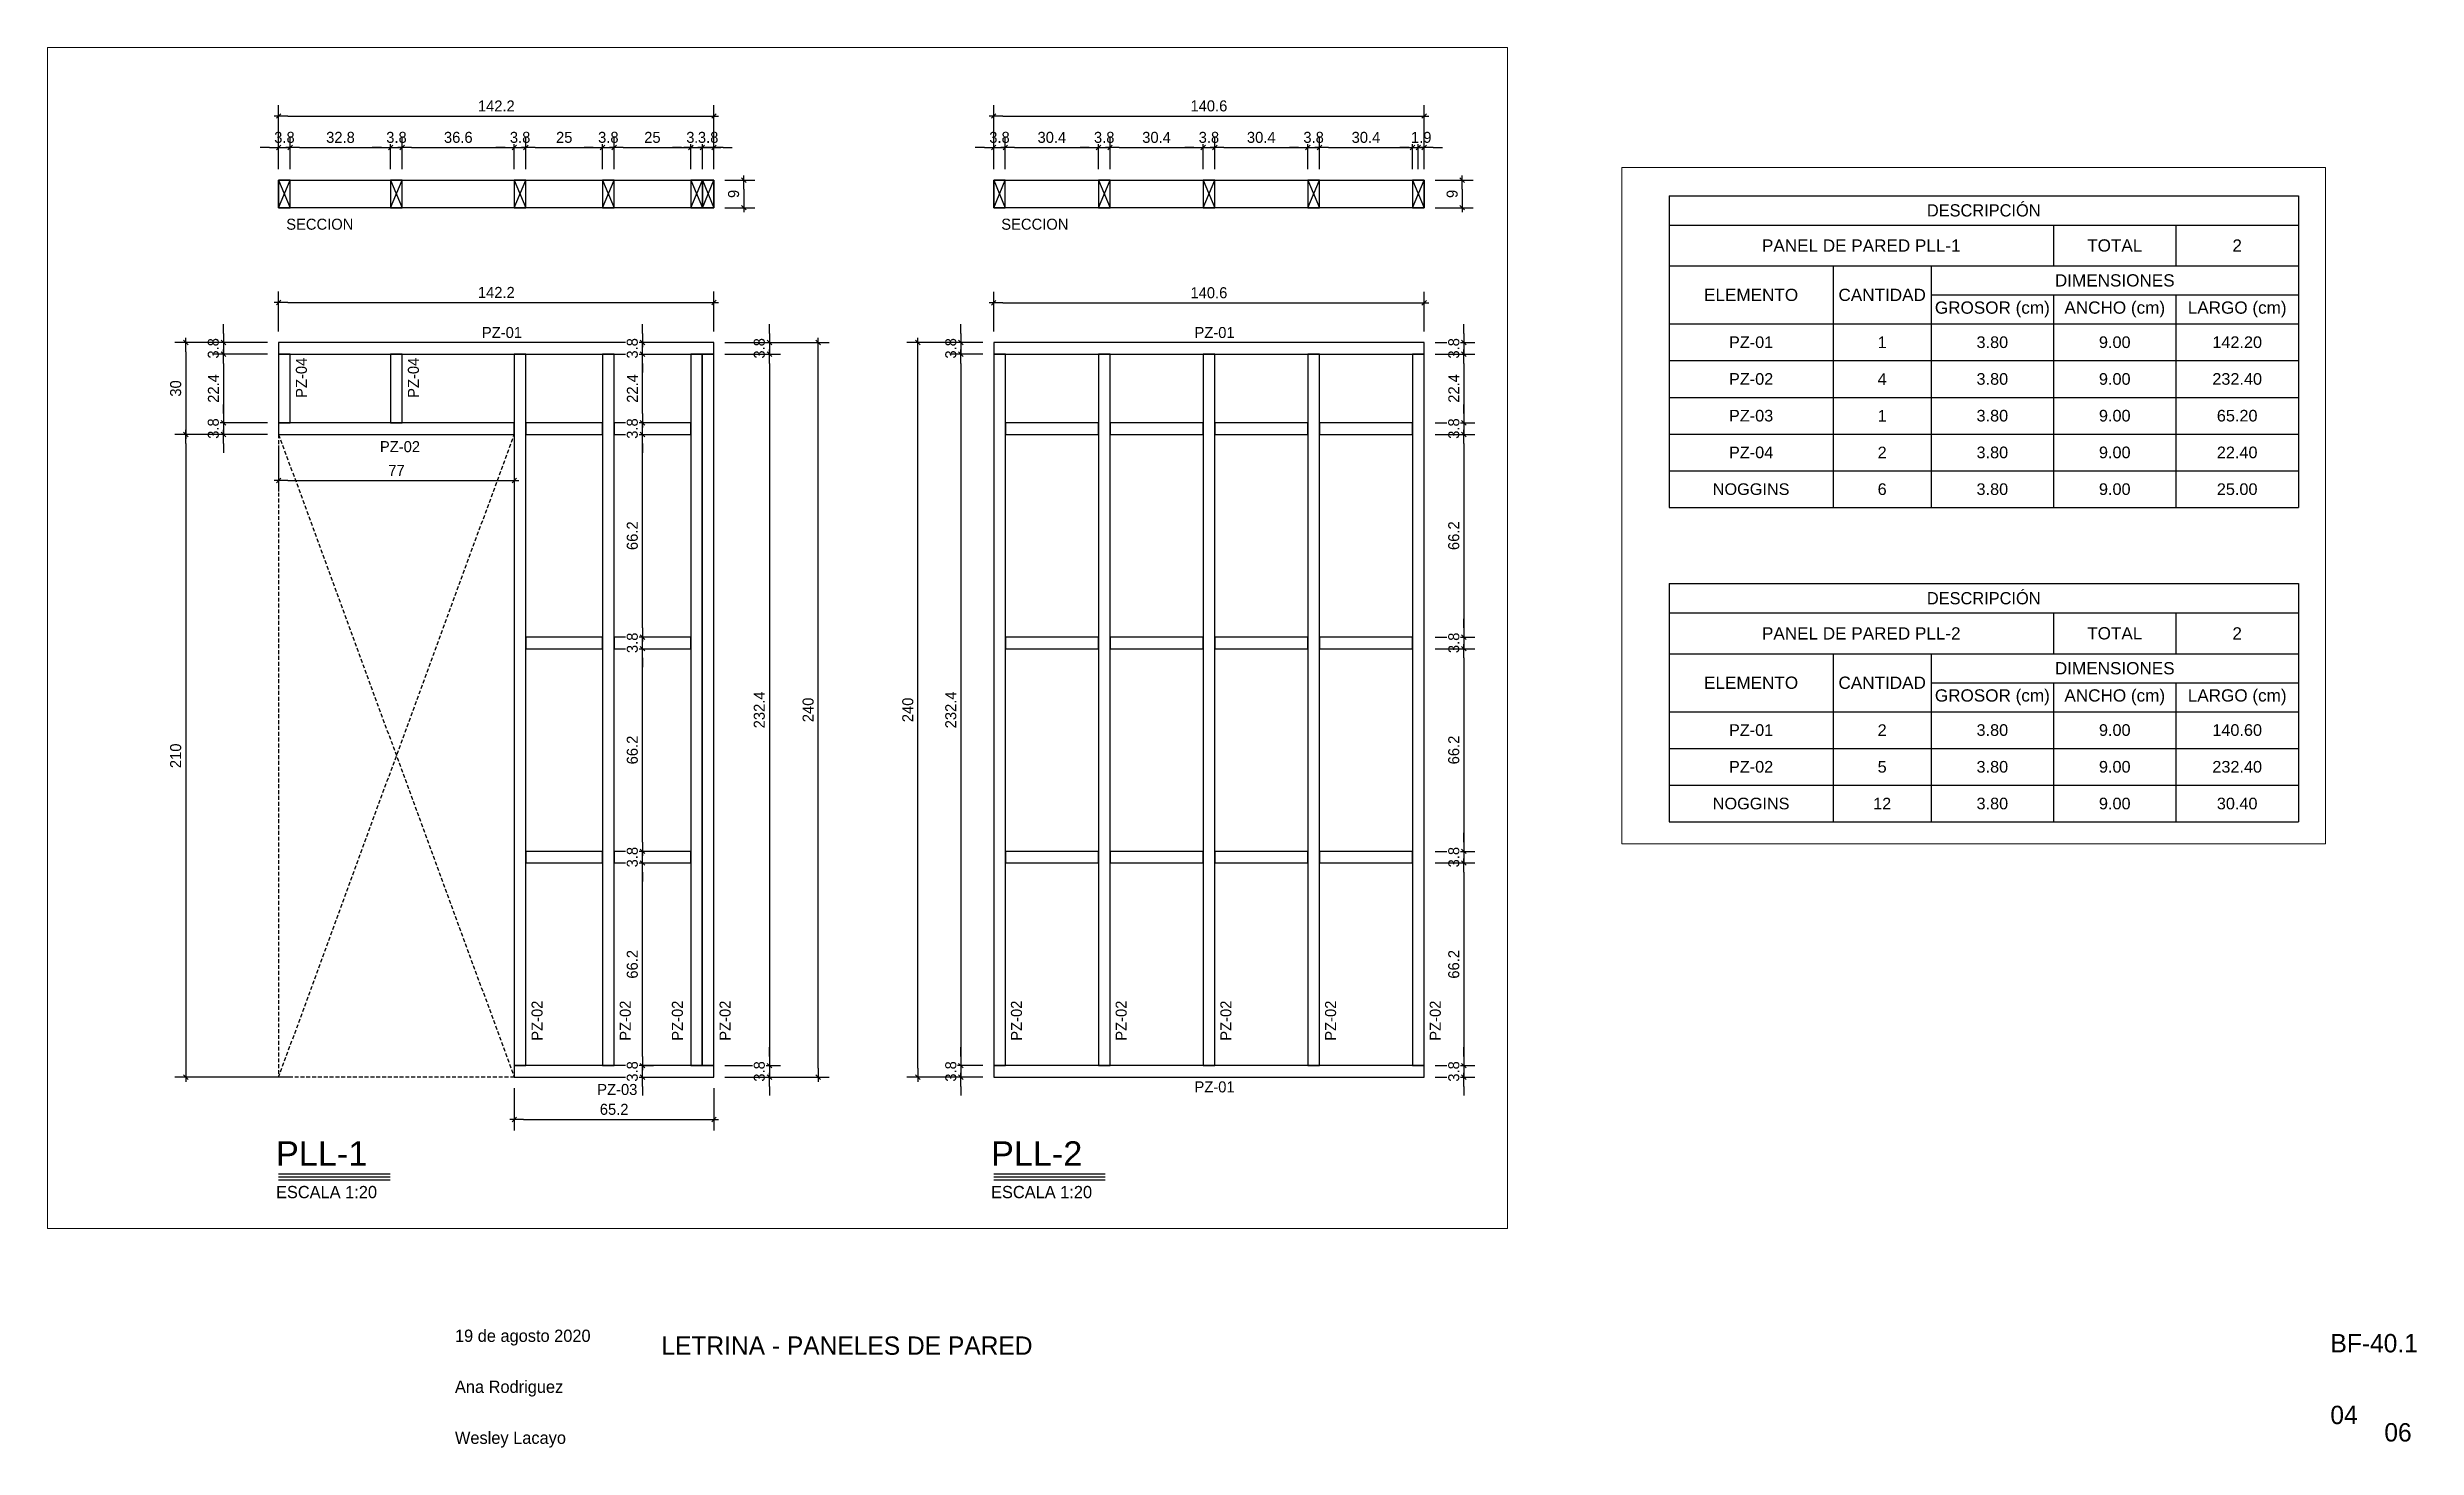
# Paper-space layout '04' of a CAD drawing. Header units: millimetres. Extents: x 91.2 to 129.9, y 309.4 to 332.3.
# The model-space entities are those that its viewports show. They can reach past a viewport. Long polylines and large blocks are cut down to what shows.
import ezdxf
from ezdxf.enums import TextEntityAlignment as Align

# ---------------------------------------------------------------- set-up
doc = ezdxf.new("R2010")
doc.units = ezdxf.units.MM
doc.linetypes.add('HIDDEN2', pattern=[4.7625, 3.175, -1.5875])
for name, color, linetype in [('0 @ 0.2', 7, 'Continuous'), ('cotas', 1, 'Continuous'), ('PANELES', 2, 'Continuous'), ('TEXTO', 2, 'Continuous'), ('TEXTO @ 0.2', 2, 'Continuous'), ('TEXTOS TITULOS @ 0.2', 3, 'Continuous')]:
    doc.layers.add(name, color=color, linetype=linetype)
doc.styles.add('century gothic', font='GOTHIC.TTF')
doc.styles.add('NOTAS', font='GOTHIC.TTF')
doc.styles.add('SMCtitulos', font='sanss___.ttf')
doc.styles.get("Standard").update_dxf_attribs({"font": 'arial.ttf'})
doc.dimstyles.new('ANOTATIVE CM SMCONSTRUCCIONES', dxfattribs={"dimscale": 0, "dimtxt": 0.18, "dimasz": 0.15, "dimexe": 0.18, "dimexo": 0.18, "dimgap": 0.07, "dimtad": 1, "dimdec": 1, "dimlfac": 100, "dimdsep": 46, "dimtxsty": 'century gothic', "dimblk1": 'FLECHA1', "dimblk2": 'FLECHA1', "dimsah": 1, "dimcen": 0.18, "dimdle": 0.075, "dimclrd": 1, "dimclre": 1, "dimclrt": 2, "dimaunit": 1, "dimadec": 0, "dimazin": 2, "dimtfac": 0.75, "dimtdec": 1, "dimtix": 1, "dimtmove": 2, "dimatfit": 3, "dimfxl": 0.09, "dimtvp": 1.5, "dimtfill": 1, "dimtolj": 1, "dimtzin": 0, "dimarcsym": 0})

psp = doc.layouts.new('04')

# ---------------------------------------------------------------- texts
at = {"layer": 'TEXTO', "color": 2, "attachment_point": 1, "style": 'century gothic'}
for s, insert, char_height, width in [('19 de agosto 2020', (97.885, 311.32), 0.2, 3.7301), ('{\\H3.3333x;LETRINA - PANELES DE PARED}', (101.257, 311.209), 0.09, 8.48229), ('BF-40.1', (128.526, 311.249), 0.3, 3.7301), ('Ana Rodriguez', (97.885, 310.487), 0.2, 3.7301), ('04', (128.524, 310.077), 0.3, 3.7301), ('Wesley Lacayo', (97.885, 309.654), 0.2, 3.7301), ('06', (129.406, 309.793), 0.3, 3.7301)]:
    psp.add_mtext(s, dxfattribs=dict(at, insert=insert, char_height=char_height, width=width))

msp = doc.modelspace()

# ---------------------------------------------------------------- texts
at = {"layer": 'TEXTO @ 0.2', "color": 2, "char_height": 0.036, "width": 0.271168, "attachment_point": 1, "style": 'century gothic'}
for s, insert in [('SECCION', (19473.5593, 4524.2102)), ('SECCION', (19475.8957, 4524.2102)), ('PZ-01 ', (19476.527, 4521.3923))]:
    msp.add_mtext(s, dxfattribs=dict(at, insert=insert))
at = {"layer": 'TEXTO @ 0.2', "color": 2, "char_height": 0.036, "width": 0.271168, "attachment_point": 1, "rotation": 90, "style": 'century gothic'}
for s, insert in [('PZ-04', (19473.5908, 4523.625)), ('PZ-04', (19473.9568, 4523.625)), ('PZ-02', (19474.3608, 4521.525)), ('PZ-02', (19474.8193, 4521.525)), ('PZ-02', (19475.9273, 4521.525)), ('PZ-02', (19476.2694, 4521.525)), ('PZ-02', (19476.6115, 4521.525)), ('PZ-02', (19476.9536, 4521.525))]:
    msp.add_mtext(s, dxfattribs=dict(at, insert=insert))

# ---------------------------------------------------------------- blocks, each defined once
blk = doc.blocks.new('LL')
at = {"layer": 'PANELES'}
for p, q in [((19468.3744, 4520.8214), (19468.4124, 4520.7314)), ((19468.3744, 4520.7314), (19468.4124, 4520.8214))]:
    blk.add_line(p, q, dxfattribs=at)
blk.add_lwpolyline([(19468.3744, 4520.7314), (19468.4124, 4520.7314), (19468.4124, 4520.8214), (19468.3744, 4520.8214)], close=True, dxfattribs=at)
blk = doc.blocks.new('*U701')
at = {"color": 2}
blk.add_line((0, 0.052), (1.823, 0.052), dxfattribs=at)
at = {"color": 250}
blk.add_line((0, 0), (1.823, 0), dxfattribs=at)
at = {"color": 7}
blk.add_line((0, -0.047), (1.823, -0.047), dxfattribs=at)
at = {"color": 0, "linetype": 'ByBlock', "lineweight": -2, "style": 'NOTAS'}
for tag, p in [('1TITLE', (0.027, 1.014)), ('2TITLE', (-0.043, 0.181))]:
    blk.add_attdef(tag, p, '', height=0.3, dxfattribs=at)
blk.add_attdef('SCALE', text='', height=0.18, dxfattribs=at).set_placement((-0.043, -0.148), align=Align.TOP_LEFT)
blk = doc.blocks.new('A')
at = {"color": 8, "linetype": 'HIDDEN2', "ltscale": 0.1}
for p, q in [((19473.4537, 4523.5057), (19473.4537, 4521.4057)), ((19473.4537, 4521.4057), (19474.2237, 4523.5057)), ((19473.4537, 4523.5057), (19474.2237, 4521.4057)), ((19474.2237, 4521.4057), (19473.4537, 4521.4057))]:
    blk.add_line(p, q, dxfattribs=at)
at = {"layer": 'PANELES'}
for points in [[(19473.4537, 4523.8057), (19473.4537, 4523.7677), (19474.8761, 4523.7677), (19474.8761, 4523.8057)], [(19473.4537, 4523.5437), (19473.4917, 4523.5437), (19473.4917, 4523.7677), (19473.4537, 4523.7677)], [(19473.8197, 4523.5437), (19473.8577, 4523.5437), (19473.8577, 4523.7677), (19473.8197, 4523.7677)], [(19474.2237, 4521.4437), (19474.2617, 4521.4437), (19474.2617, 4523.7677), (19474.2237, 4523.7677)], [(19474.5119, 4521.4437), (19474.5499, 4521.4437), (19474.5499, 4523.7677), (19474.5119, 4523.7677)], [(19474.8001, 4521.4437), (19474.8381, 4521.4437), (19474.8381, 4523.7677), (19474.8001, 4523.7677)], [(19474.8381, 4521.4437), (19474.8761, 4521.4437), (19474.8761, 4523.7677), (19474.8381, 4523.7677)], [(19473.4537, 4523.5437), (19473.4537, 4523.5057), (19474.2237, 4523.5057), (19474.2237, 4523.5437)], [(19474.2617, 4523.5437), (19474.2617, 4523.5057), (19474.5119, 4523.5057), (19474.5119, 4523.5437)], [(19474.5499, 4523.5437), (19474.5499, 4523.5057), (19474.8001, 4523.5057), (19474.8001, 4523.5437)], [(19474.2617, 4522.8437), (19474.2617, 4522.8057), (19474.5119, 4522.8057), (19474.5119, 4522.8437)], [(19474.5499, 4522.8437), (19474.5499, 4522.8057), (19474.8001, 4522.8057), (19474.8001, 4522.8437)], [(19474.2617, 4522.1437), (19474.2617, 4522.1057), (19474.5119, 4522.1057), (19474.5119, 4522.1437)], [(19474.5499, 4522.1437), (19474.5499, 4522.1057), (19474.8001, 4522.1057), (19474.8001, 4522.1437)], [(19474.2237, 4521.4437), (19474.2237, 4521.4057), (19474.8761, 4521.4057), (19474.8761, 4521.4437)]]:
    blk.add_lwpolyline(points, close=True, dxfattribs=at)
blk = doc.blocks.new('B')
at = {"layer": 'PANELES'}
for points in [[(19476.7994, 4523.8057), (19476.7994, 4523.7677), (19478.2058, 4523.7677), (19478.2058, 4523.8057)], [(19476.7994, 4521.4437), (19476.8374, 4521.4437), (19476.8374, 4523.7677), (19476.7994, 4523.7677)], [(19477.1415, 4521.4437), (19477.1795, 4521.4437), (19477.1795, 4523.7677), (19477.1415, 4523.7677)], [(19477.4836, 4521.4437), (19477.5216, 4521.4437), (19477.5216, 4523.7677), (19477.4836, 4523.7677)], [(19477.8257, 4521.4437), (19477.8637, 4521.4437), (19477.8637, 4523.7677), (19477.8257, 4523.7677)], [(19478.1678, 4521.4437), (19478.2058, 4521.4437), (19478.2058, 4523.7677), (19478.1678, 4523.7677)], [(19476.8374, 4523.5437), (19476.8374, 4523.5057), (19477.1415, 4523.5057), (19477.1415, 4523.5437)], [(19477.1795, 4523.5437), (19477.1795, 4523.5057), (19477.4836, 4523.5057), (19477.4836, 4523.5437)], [(19477.5216, 4523.5437), (19477.5216, 4523.5057), (19477.8257, 4523.5057), (19477.8257, 4523.5437)], [(19477.8637, 4523.5437), (19477.8637, 4523.5057), (19478.1678, 4523.5057), (19478.1678, 4523.5437)], [(19476.8374, 4522.8437), (19476.8374, 4522.8057), (19477.1415, 4522.8057), (19477.1415, 4522.8437)], [(19477.1795, 4522.8437), (19477.1795, 4522.8057), (19477.4836, 4522.8057), (19477.4836, 4522.8437)], [(19477.5216, 4522.8437), (19477.5216, 4522.8057), (19477.8257, 4522.8057), (19477.8257, 4522.8437)], [(19477.8637, 4522.8437), (19477.8637, 4522.8057), (19478.1678, 4522.8057), (19478.1678, 4522.8437)], [(19476.8374, 4522.1437), (19476.8374, 4522.1057), (19477.1415, 4522.1057), (19477.1415, 4522.1437)], [(19477.1795, 4522.1437), (19477.1795, 4522.1057), (19477.4836, 4522.1057), (19477.4836, 4522.1437)], [(19477.5216, 4522.1437), (19477.5216, 4522.1057), (19477.8257, 4522.1057), (19477.8257, 4522.1437)], [(19477.8637, 4522.1437), (19477.8637, 4522.1057), (19478.1678, 4522.1057), (19478.1678, 4522.1437)], [(19476.7994, 4521.4437), (19476.7994, 4521.4057), (19478.2058, 4521.4057), (19478.2058, 4521.4437)]]:
    blk.add_lwpolyline(points, close=True, dxfattribs=at)
blk = doc.blocks.new('FLECHA1')
at = {"color": 1}
blk.add_line((-1, 0), (0.5, 0), dxfattribs=at)
at = {"color": 4}
blk.add_line((-0.25, -0.25), (0.25, 0.25), dxfattribs=at)
blk = doc.blocks.new('*D731')
at = {"color": 1, "lineweight": -2, "transparency": 16777216}
for p, q in [((19473.5045, 4524.4428), (19473.4745, 4524.4428)), ((19473.5345, 4524.3722), (19473.5345, 4524.4788)), ((19473.5345, 4524.4428), (19473.5725, 4524.4428)), ((19473.5725, 4524.3722), (19473.5725, 4524.4788)), ((19473.6025, 4524.4428), (19473.6325, 4524.4428))]:
    blk.add_line(p, q, dxfattribs=at)
at = {"layer": 'Defpoints', "color": 0, "transparency": 16777216}
for p in [(19473.5345, 4524.3362), (19473.5725, 4524.3362)]:
    blk.add_point(p, dxfattribs=at)
at = {"color": 1, "lineweight": -2, "transparency": 16777216, "xscale": 0.03, "yscale": 0.03, "zscale": 0.03}
blk.add_blockref('FLECHA1', (19473.5345, 4524.4428), dxfattribs=at)
at = {"color": 1, "lineweight": -2, "transparency": 16777216, "xscale": 0.03, "yscale": 0.03, "zscale": 0.03, "rotation": 180}
blk.add_blockref('FLECHA1', (19473.5725, 4524.4428), dxfattribs=at)
at = {"color": 2, "transparency": 16777216, "insert": (19473.5535, 4524.4757), "char_height": 0.036, "attachment_point": 5, "style": 'century gothic', "bg_fill": 3, "box_fill_scale": 1.1, "bg_fill_color": 256, "bg_fill_true_color": 13158600, "bg_fill_transparency": 0}
blk.add_mtext('\\A1;3.8', dxfattribs=at)
at = {"layer": 'Defpoints', "color": 0, "transparency": 16777216}
blk.add_point((19473.5725, 4524.4428), dxfattribs=at)
blk = doc.blocks.new('*D732')
at = {"color": 1, "lineweight": -2, "transparency": 16777216}
for p, q in [((19473.5725, 4524.3722), (19473.5725, 4524.4788)), ((19473.6025, 4524.4428), (19473.8705, 4524.4428)), ((19473.9005, 4524.3722), (19473.9005, 4524.4788))]:
    blk.add_line(p, q, dxfattribs=at)
at = {"layer": 'Defpoints', "color": 0, "transparency": 16777216}
for p in [(19473.9005, 4524.4428), (19473.5725, 4524.3362), (19473.9005, 4524.3362)]:
    blk.add_point(p, dxfattribs=at)
at = {"color": 1, "lineweight": -2, "transparency": 16777216, "xscale": 0.03, "yscale": 0.03, "zscale": 0.03, "rotation": 180}
blk.add_blockref('FLECHA1', (19473.5725, 4524.4428), dxfattribs=at)
at = {"color": 1, "lineweight": -2, "transparency": 16777216, "xscale": 0.03, "yscale": 0.03, "zscale": 0.03}
blk.add_blockref('FLECHA1', (19473.9005, 4524.4428), dxfattribs=at)
at = {"color": 2, "transparency": 16777216, "insert": (19473.7365, 4524.4757), "char_height": 0.036, "attachment_point": 5, "style": 'century gothic', "bg_fill": 3, "box_fill_scale": 1.1, "bg_fill_color": 256, "bg_fill_true_color": 13158600, "bg_fill_transparency": 0}
blk.add_mtext('\\A1;32.8', dxfattribs=at)
blk = doc.blocks.new('*D733')
at = {"color": 1, "lineweight": -2, "transparency": 16777216}
for p, q in [((19473.8705, 4524.4428), (19473.8405, 4524.4428)), ((19473.9005, 4524.3722), (19473.9005, 4524.4788)), ((19473.9005, 4524.4428), (19473.9385, 4524.4428)), ((19473.9385, 4524.3722), (19473.9385, 4524.4788)), ((19473.9685, 4524.4428), (19473.9985, 4524.4428))]:
    blk.add_line(p, q, dxfattribs=at)
at = {"layer": 'Defpoints', "color": 0, "transparency": 16777216}
for p in [(19473.9005, 4524.3362), (19473.9385, 4524.3362)]:
    blk.add_point(p, dxfattribs=at)
at = {"color": 1, "lineweight": -2, "transparency": 16777216, "xscale": 0.03, "yscale": 0.03, "zscale": 0.03}
blk.add_blockref('FLECHA1', (19473.9005, 4524.4428), dxfattribs=at)
at = {"color": 1, "lineweight": -2, "transparency": 16777216, "xscale": 0.03, "yscale": 0.03, "zscale": 0.03, "rotation": 180}
blk.add_blockref('FLECHA1', (19473.9385, 4524.4428), dxfattribs=at)
at = {"color": 2, "transparency": 16777216, "insert": (19473.9195, 4524.4757), "char_height": 0.036, "attachment_point": 5, "style": 'century gothic', "bg_fill": 3, "box_fill_scale": 1.1, "bg_fill_color": 256, "bg_fill_true_color": 13158600, "bg_fill_transparency": 0}
blk.add_mtext('\\A1;3.8', dxfattribs=at)
at = {"layer": 'Defpoints', "color": 0, "transparency": 16777216}
blk.add_point((19473.9385, 4524.4428), dxfattribs=at)
blk = doc.blocks.new('*D734')
at = {"color": 1, "lineweight": -2, "transparency": 16777216}
for p, q in [((19473.9385, 4524.3722), (19473.9385, 4524.4788)), ((19473.9685, 4524.4428), (19474.2745, 4524.4428)), ((19474.3045, 4524.3722), (19474.3045, 4524.4788))]:
    blk.add_line(p, q, dxfattribs=at)
at = {"layer": 'Defpoints', "color": 0, "transparency": 16777216}
for p in [(19474.3045, 4524.4428), (19473.9385, 4524.3362), (19474.3045, 4524.3362)]:
    blk.add_point(p, dxfattribs=at)
at = {"color": 1, "lineweight": -2, "transparency": 16777216, "xscale": 0.03, "yscale": 0.03, "zscale": 0.03, "rotation": 180}
blk.add_blockref('FLECHA1', (19473.9385, 4524.4428), dxfattribs=at)
at = {"color": 1, "lineweight": -2, "transparency": 16777216, "xscale": 0.03, "yscale": 0.03, "zscale": 0.03}
blk.add_blockref('FLECHA1', (19474.3045, 4524.4428), dxfattribs=at)
at = {"color": 2, "transparency": 16777216, "insert": (19474.1215, 4524.4757), "char_height": 0.036, "attachment_point": 5, "style": 'century gothic', "bg_fill": 3, "box_fill_scale": 1.1, "bg_fill_color": 256, "bg_fill_true_color": 13158600, "bg_fill_transparency": 0}
blk.add_mtext('\\A1;36.6', dxfattribs=at)
blk = doc.blocks.new('*D735')
at = {"color": 1, "lineweight": -2, "transparency": 16777216}
for p, q in [((19474.2745, 4524.4428), (19474.2445, 4524.4428)), ((19474.3045, 4524.3722), (19474.3045, 4524.4788)), ((19474.3045, 4524.4428), (19474.3425, 4524.4428)), ((19474.3425, 4524.3722), (19474.3425, 4524.4788)), ((19474.3725, 4524.4428), (19474.4025, 4524.4428))]:
    blk.add_line(p, q, dxfattribs=at)
at = {"layer": 'Defpoints', "color": 0, "transparency": 16777216}
for p in [(19474.3045, 4524.3362), (19474.3425, 4524.3362)]:
    blk.add_point(p, dxfattribs=at)
at = {"color": 1, "lineweight": -2, "transparency": 16777216, "xscale": 0.03, "yscale": 0.03, "zscale": 0.03}
blk.add_blockref('FLECHA1', (19474.3045, 4524.4428), dxfattribs=at)
at = {"color": 1, "lineweight": -2, "transparency": 16777216, "xscale": 0.03, "yscale": 0.03, "zscale": 0.03, "rotation": 180}
blk.add_blockref('FLECHA1', (19474.3425, 4524.4428), dxfattribs=at)
at = {"color": 2, "transparency": 16777216, "insert": (19474.3235, 4524.4757), "char_height": 0.036, "attachment_point": 5, "style": 'century gothic', "bg_fill": 3, "box_fill_scale": 1.1, "bg_fill_color": 256, "bg_fill_true_color": 13158600, "bg_fill_transparency": 0}
blk.add_mtext('\\A1;3.8', dxfattribs=at)
at = {"layer": 'Defpoints', "color": 0, "transparency": 16777216}
blk.add_point((19474.3425, 4524.4428), dxfattribs=at)
blk = doc.blocks.new('*D736')
at = {"color": 1, "lineweight": -2, "transparency": 16777216}
for p, q in [((19474.3425, 4524.3722), (19474.3425, 4524.4788)), ((19474.3725, 4524.4428), (19474.5627, 4524.4428)), ((19474.5927, 4524.3722), (19474.5927, 4524.4788))]:
    blk.add_line(p, q, dxfattribs=at)
at = {"layer": 'Defpoints', "color": 0, "transparency": 16777216}
for p in [(19474.5927, 4524.4428), (19474.3425, 4524.3362), (19474.5927, 4524.3362)]:
    blk.add_point(p, dxfattribs=at)
at = {"color": 1, "lineweight": -2, "transparency": 16777216, "xscale": 0.03, "yscale": 0.03, "zscale": 0.03, "rotation": 180}
blk.add_blockref('FLECHA1', (19474.3425, 4524.4428), dxfattribs=at)
at = {"color": 1, "lineweight": -2, "transparency": 16777216, "xscale": 0.03, "yscale": 0.03, "zscale": 0.03}
blk.add_blockref('FLECHA1', (19474.5927, 4524.4428), dxfattribs=at)
at = {"color": 2, "transparency": 16777216, "insert": (19474.4676, 4524.4757), "char_height": 0.036, "attachment_point": 5, "style": 'century gothic', "bg_fill": 3, "box_fill_scale": 1.1, "bg_fill_color": 256, "bg_fill_true_color": 13158600, "bg_fill_transparency": 0}
blk.add_mtext('\\A1;25', dxfattribs=at)
blk = doc.blocks.new('*D737')
at = {"color": 1, "lineweight": -2, "transparency": 16777216}
for p, q in [((19474.5627, 4524.4428), (19474.5327, 4524.4428)), ((19474.5927, 4524.3722), (19474.5927, 4524.4788)), ((19474.5927, 4524.4428), (19474.6307, 4524.4428)), ((19474.6307, 4524.3722), (19474.6307, 4524.4788)), ((19474.6607, 4524.4428), (19474.6907, 4524.4428))]:
    blk.add_line(p, q, dxfattribs=at)
at = {"layer": 'Defpoints', "color": 0, "transparency": 16777216}
for p in [(19474.5927, 4524.3362), (19474.6307, 4524.3362)]:
    blk.add_point(p, dxfattribs=at)
at = {"color": 1, "lineweight": -2, "transparency": 16777216, "xscale": 0.03, "yscale": 0.03, "zscale": 0.03}
blk.add_blockref('FLECHA1', (19474.5927, 4524.4428), dxfattribs=at)
at = {"color": 1, "lineweight": -2, "transparency": 16777216, "xscale": 0.03, "yscale": 0.03, "zscale": 0.03, "rotation": 180}
blk.add_blockref('FLECHA1', (19474.6307, 4524.4428), dxfattribs=at)
at = {"color": 2, "transparency": 16777216, "insert": (19474.6117, 4524.4757), "char_height": 0.036, "attachment_point": 5, "style": 'century gothic', "bg_fill": 3, "box_fill_scale": 1.1, "bg_fill_color": 256, "bg_fill_true_color": 13158600, "bg_fill_transparency": 0}
blk.add_mtext('\\A1;3.8', dxfattribs=at)
at = {"layer": 'Defpoints', "color": 0, "transparency": 16777216}
blk.add_point((19474.6307, 4524.4428), dxfattribs=at)
blk = doc.blocks.new('*D738')
at = {"color": 1, "lineweight": -2, "transparency": 16777216}
for p, q in [((19474.6307, 4524.3722), (19474.6307, 4524.4788)), ((19474.6607, 4524.4428), (19474.8509, 4524.4428)), ((19474.8809, 4524.3722), (19474.8809, 4524.4788))]:
    blk.add_line(p, q, dxfattribs=at)
at = {"layer": 'Defpoints', "color": 0, "transparency": 16777216}
for p in [(19474.8809, 4524.4428), (19474.6307, 4524.3362), (19474.8809, 4524.3362)]:
    blk.add_point(p, dxfattribs=at)
at = {"color": 1, "lineweight": -2, "transparency": 16777216, "xscale": 0.03, "yscale": 0.03, "zscale": 0.03, "rotation": 180}
blk.add_blockref('FLECHA1', (19474.6307, 4524.4428), dxfattribs=at)
at = {"color": 1, "lineweight": -2, "transparency": 16777216, "xscale": 0.03, "yscale": 0.03, "zscale": 0.03}
blk.add_blockref('FLECHA1', (19474.8809, 4524.4428), dxfattribs=at)
at = {"color": 2, "transparency": 16777216, "insert": (19474.7558, 4524.4757), "char_height": 0.036, "attachment_point": 5, "style": 'century gothic', "bg_fill": 3, "box_fill_scale": 1.1, "bg_fill_color": 256, "bg_fill_true_color": 13158600, "bg_fill_transparency": 0}
blk.add_mtext('\\A1;25', dxfattribs=at)
blk = doc.blocks.new('*D739')
at = {"color": 1, "lineweight": -2, "transparency": 16777216}
for p, q in [((19474.8509, 4524.4428), (19474.8209, 4524.4428)), ((19474.8809, 4524.3722), (19474.8809, 4524.4788)), ((19474.8809, 4524.4428), (19474.9189, 4524.4428)), ((19474.9189, 4524.3722), (19474.9189, 4524.4788)), ((19474.9489, 4524.4428), (19474.9789, 4524.4428))]:
    blk.add_line(p, q, dxfattribs=at)
at = {"layer": 'Defpoints', "color": 0, "transparency": 16777216}
for p in [(19474.8809, 4524.3362), (19474.9189, 4524.3362)]:
    blk.add_point(p, dxfattribs=at)
at = {"color": 1, "lineweight": -2, "transparency": 16777216, "xscale": 0.03, "yscale": 0.03, "zscale": 0.03}
blk.add_blockref('FLECHA1', (19474.8809, 4524.4428), dxfattribs=at)
at = {"color": 1, "lineweight": -2, "transparency": 16777216, "xscale": 0.03, "yscale": 0.03, "zscale": 0.03, "rotation": 180}
blk.add_blockref('FLECHA1', (19474.9189, 4524.4428), dxfattribs=at)
at = {"color": 2, "transparency": 16777216, "insert": (19474.8999, 4524.4757), "char_height": 0.036, "attachment_point": 5, "style": 'century gothic', "bg_fill": 3, "box_fill_scale": 1.1, "bg_fill_color": 256, "bg_fill_true_color": 13158600, "bg_fill_transparency": 0}
blk.add_mtext('\\A1;3.8', dxfattribs=at)
at = {"layer": 'Defpoints', "color": 0, "transparency": 16777216}
blk.add_point((19474.9189, 4524.4428), dxfattribs=at)
blk = doc.blocks.new('*D740')
at = {"color": 1, "lineweight": -2, "transparency": 16777216}
for p, q in [((19474.8889, 4524.4428), (19474.8589, 4524.4428)), ((19474.9189, 4524.3722), (19474.9189, 4524.4788)), ((19474.9189, 4524.4428), (19474.9569, 4524.4428)), ((19474.9569, 4524.3722), (19474.9569, 4524.4788)), ((19474.9869, 4524.4428), (19475.0169, 4524.4428))]:
    blk.add_line(p, q, dxfattribs=at)
at = {"layer": 'Defpoints', "color": 0, "transparency": 16777216}
for p in [(19474.9189, 4524.3362), (19474.9569, 4524.3362)]:
    blk.add_point(p, dxfattribs=at)
at = {"color": 1, "lineweight": -2, "transparency": 16777216, "xscale": 0.03, "yscale": 0.03, "zscale": 0.03}
blk.add_blockref('FLECHA1', (19474.9189, 4524.4428), dxfattribs=at)
at = {"color": 1, "lineweight": -2, "transparency": 16777216, "xscale": 0.03, "yscale": 0.03, "zscale": 0.03, "rotation": 180}
blk.add_blockref('FLECHA1', (19474.9569, 4524.4428), dxfattribs=at)
at = {"color": 2, "transparency": 16777216, "insert": (19474.9379, 4524.4757), "char_height": 0.036, "attachment_point": 5, "style": 'century gothic', "bg_fill": 3, "box_fill_scale": 1.1, "bg_fill_color": 256, "bg_fill_true_color": 13158600, "bg_fill_transparency": 0}
blk.add_mtext('\\A1;3.8', dxfattribs=at)
at = {"layer": 'Defpoints', "color": 0, "transparency": 16777216}
blk.add_point((19474.9569, 4524.4428), dxfattribs=at)
blk = doc.blocks.new('*D741')
at = {"color": 1, "lineweight": -2, "transparency": 16777216}
for p, q in [((19473.5345, 4524.3722), (19473.5345, 4524.5816)), ((19474.9569, 4524.3722), (19474.9569, 4524.5816)), ((19473.5645, 4524.5456), (19474.9269, 4524.5456))]:
    blk.add_line(p, q, dxfattribs=at)
at = {"layer": 'Defpoints', "color": 0, "transparency": 16777216}
for p in [(19474.9569, 4524.5456), (19473.5345, 4524.3362), (19474.9569, 4524.3362)]:
    blk.add_point(p, dxfattribs=at)
at = {"color": 1, "lineweight": -2, "transparency": 16777216, "xscale": 0.03, "yscale": 0.03, "zscale": 0.03, "rotation": 180}
blk.add_blockref('FLECHA1', (19473.5345, 4524.5456), dxfattribs=at)
at = {"color": 1, "lineweight": -2, "transparency": 16777216, "xscale": 0.03, "yscale": 0.03, "zscale": 0.03}
blk.add_blockref('FLECHA1', (19474.9569, 4524.5456), dxfattribs=at)
at = {"color": 2, "transparency": 16777216, "insert": (19474.2457, 4524.5784), "char_height": 0.036, "attachment_point": 5, "style": 'century gothic', "bg_fill": 3, "box_fill_scale": 1.1, "bg_fill_color": 256, "bg_fill_true_color": 13158600, "bg_fill_transparency": 0}
blk.add_mtext('\\A1;142.2', dxfattribs=at)
blk = doc.blocks.new('*D742')
at = {"color": 1, "lineweight": -2, "transparency": 16777216}
for p, q in [((19473.5345, 4523.8417), (19473.5345, 4523.9728)), ((19474.9569, 4523.8417), (19474.9569, 4523.9728)), ((19473.5645, 4523.9368), (19474.9269, 4523.9368))]:
    blk.add_line(p, q, dxfattribs=at)
at = {"layer": 'Defpoints', "color": 0, "transparency": 16777216}
for p in [(19474.9569, 4523.9368), (19473.5345, 4523.8057), (19474.9569, 4523.8057)]:
    blk.add_point(p, dxfattribs=at)
at = {"color": 1, "lineweight": -2, "transparency": 16777216, "xscale": 0.03, "yscale": 0.03, "zscale": 0.03, "rotation": 180}
blk.add_blockref('FLECHA1', (19473.5345, 4523.9368), dxfattribs=at)
at = {"color": 1, "lineweight": -2, "transparency": 16777216, "xscale": 0.03, "yscale": 0.03, "zscale": 0.03}
blk.add_blockref('FLECHA1', (19474.9569, 4523.9368), dxfattribs=at)
at = {"color": 2, "transparency": 16777216, "insert": (19474.2457, 4523.9695), "char_height": 0.036, "attachment_point": 5, "style": 'century gothic', "bg_fill": 3, "box_fill_scale": 1.1, "bg_fill_color": 256, "bg_fill_true_color": 13158600, "bg_fill_transparency": 0}
blk.add_mtext('\\A1;142.2', dxfattribs=at)
blk = doc.blocks.new('*D743')
at = {"color": 1, "lineweight": -2, "transparency": 16777216}
for p, q in [((19473.3541, 4523.8357), (19473.3541, 4523.8657)), ((19473.4985, 4523.8057), (19473.3181, 4523.8057)), ((19473.3541, 4523.8057), (19473.3541, 4523.7677)), ((19473.4985, 4523.7677), (19473.3181, 4523.7677)), ((19473.3541, 4523.7377), (19473.3541, 4523.7077))]:
    blk.add_line(p, q, dxfattribs=at)
at = {"layer": 'Defpoints', "color": 0, "transparency": 16777216}
for p in [(19473.5345, 4523.8057), (19473.5345, 4523.7677)]:
    blk.add_point(p, dxfattribs=at)
at = {"color": 1, "lineweight": -2, "transparency": 16777216, "xscale": 0.03, "yscale": 0.03, "zscale": 0.03}
for p, rotation in [((19473.3541, 4523.8057), 270), ((19473.3541, 4523.7677), 90)]:
    blk.add_blockref('FLECHA1', p, dxfattribs=dict(at, rotation=rotation))
at = {"color": 2, "transparency": 16777216, "insert": (19473.3212, 4523.7867), "char_height": 0.036, "attachment_point": 5, "rotation": 90, "style": 'century gothic', "bg_fill": 3, "box_fill_scale": 1.1, "bg_fill_color": 256, "bg_fill_true_color": 13158600, "bg_fill_transparency": 0}
blk.add_mtext('\\A1;3.8', dxfattribs=at)
at = {"layer": 'Defpoints', "color": 0, "transparency": 16777216}
blk.add_point((19473.3541, 4523.7677), dxfattribs=at)
blk = doc.blocks.new('*D744')
at = {"color": 1, "lineweight": -2, "transparency": 16777216}
for p, q in [((19473.4985, 4523.7677), (19473.3181, 4523.7677)), ((19473.3541, 4523.7377), (19473.3541, 4523.5737)), ((19473.4985, 4523.5437), (19473.3181, 4523.5437))]:
    blk.add_line(p, q, dxfattribs=at)
at = {"layer": 'Defpoints', "color": 0, "transparency": 16777216}
for p in [(19473.5345, 4523.7677), (19473.3541, 4523.5437), (19473.5345, 4523.5437)]:
    blk.add_point(p, dxfattribs=at)
at = {"color": 1, "lineweight": -2, "transparency": 16777216, "xscale": 0.03, "yscale": 0.03, "zscale": 0.03}
for p, rotation in [((19473.3541, 4523.7677), 90), ((19473.3541, 4523.5437), 270)]:
    blk.add_blockref('FLECHA1', p, dxfattribs=dict(at, rotation=rotation))
at = {"color": 2, "transparency": 16777216, "insert": (19473.3213, 4523.6557), "char_height": 0.036, "attachment_point": 5, "rotation": 90, "style": 'century gothic', "bg_fill": 3, "box_fill_scale": 1.1, "bg_fill_color": 256, "bg_fill_true_color": 13158600, "bg_fill_transparency": 0}
blk.add_mtext('\\A1;22.4', dxfattribs=at)
blk = doc.blocks.new('*D745')
at = {"color": 1, "lineweight": -2, "transparency": 16777216}
for p, q in [((19473.3541, 4523.5737), (19473.3541, 4523.6037)), ((19473.4985, 4523.5437), (19473.3181, 4523.5437)), ((19473.4985, 4523.5057), (19473.3181, 4523.5057)), ((19473.3541, 4523.5437), (19473.3541, 4523.5057)), ((19473.3541, 4523.4757), (19473.3541, 4523.4457))]:
    blk.add_line(p, q, dxfattribs=at)
at = {"layer": 'Defpoints', "color": 0, "transparency": 16777216}
for p in [(19473.5345, 4523.5437), (19473.5345, 4523.5057)]:
    blk.add_point(p, dxfattribs=at)
at = {"color": 1, "lineweight": -2, "transparency": 16777216, "xscale": 0.03, "yscale": 0.03, "zscale": 0.03}
for p, rotation in [((19473.3541, 4523.5437), 270), ((19473.3541, 4523.5057), 90)]:
    blk.add_blockref('FLECHA1', p, dxfattribs=dict(at, rotation=rotation))
at = {"color": 2, "transparency": 16777216, "insert": (19473.3212, 4523.5247), "char_height": 0.036, "attachment_point": 5, "rotation": 90, "style": 'century gothic', "bg_fill": 3, "box_fill_scale": 1.1, "bg_fill_color": 256, "bg_fill_true_color": 13158600, "bg_fill_transparency": 0}
blk.add_mtext('\\A1;3.8', dxfattribs=at)
at = {"layer": 'Defpoints', "color": 0, "transparency": 16777216}
blk.add_point((19473.3541, 4523.5057), dxfattribs=at)
blk = doc.blocks.new('*D746')
at = {"color": 1, "lineweight": -2, "transparency": 16777216}
for p, q in [((19473.4985, 4523.8057), (19473.195, 4523.8057)), ((19473.231, 4523.7757), (19473.231, 4523.5357)), ((19473.4985, 4523.5057), (19473.195, 4523.5057))]:
    blk.add_line(p, q, dxfattribs=at)
at = {"layer": 'Defpoints', "color": 0, "transparency": 16777216}
for p in [(19473.5345, 4523.8057), (19473.231, 4523.5057), (19473.5345, 4523.5057)]:
    blk.add_point(p, dxfattribs=at)
at = {"color": 1, "lineweight": -2, "transparency": 16777216, "xscale": 0.03, "yscale": 0.03, "zscale": 0.03}
for p, rotation in [((19473.231, 4523.8057), 90), ((19473.231, 4523.5057), 270)]:
    blk.add_blockref('FLECHA1', p, dxfattribs=dict(at, rotation=rotation))
at = {"color": 2, "transparency": 16777216, "insert": (19473.1981, 4523.6557), "char_height": 0.036, "attachment_point": 5, "rotation": 90, "style": 'century gothic', "bg_fill": 3, "box_fill_scale": 1.1, "bg_fill_color": 256, "bg_fill_true_color": 13158600, "bg_fill_transparency": 0}
blk.add_mtext('\\A1;30', dxfattribs=at)
blk = doc.blocks.new('*D747')
at = {"color": 1, "lineweight": -2, "transparency": 16777216}
for p, q in [((19473.4985, 4523.5057), (19473.195, 4523.5057)), ((19473.231, 4523.4757), (19473.231, 4521.4357)), ((19473.5791, 4521.4057), (19473.195, 4521.4057))]:
    blk.add_line(p, q, dxfattribs=at)
at = {"layer": 'Defpoints', "color": 0, "transparency": 16777216}
for p in [(19473.5345, 4523.5057), (19473.231, 4521.4057), (19473.6151, 4521.4057)]:
    blk.add_point(p, dxfattribs=at)
at = {"color": 1, "lineweight": -2, "transparency": 16777216, "xscale": 0.03, "yscale": 0.03, "zscale": 0.03}
for p, rotation in [((19473.231, 4523.5057), 90), ((19473.231, 4521.4057), 270)]:
    blk.add_blockref('FLECHA1', p, dxfattribs=dict(at, rotation=rotation))
at = {"color": 2, "transparency": 16777216, "insert": (19473.1981, 4522.4557), "char_height": 0.036, "attachment_point": 5, "rotation": 90, "style": 'century gothic', "bg_fill": 3, "box_fill_scale": 1.1, "bg_fill_color": 256, "bg_fill_true_color": 13158600, "bg_fill_transparency": 0}
blk.add_mtext('\\A1;210', dxfattribs=at)
blk = doc.blocks.new('*D748')
at = {"color": 1, "lineweight": -2, "transparency": 16777216}
for p, q in [((19475.1382, 4523.8357), (19475.1382, 4523.8657)), ((19474.9929, 4523.8057), (19475.1742, 4523.8057)), ((19475.1382, 4523.8057), (19475.1382, 4523.7677)), ((19474.9929, 4523.7677), (19475.1742, 4523.7677)), ((19475.1382, 4523.7377), (19475.1382, 4523.7077))]:
    blk.add_line(p, q, dxfattribs=at)
at = {"layer": 'Defpoints', "color": 0, "transparency": 16777216}
for p in [(19474.9569, 4523.8057), (19474.9569, 4523.7677)]:
    blk.add_point(p, dxfattribs=at)
at = {"color": 1, "lineweight": -2, "transparency": 16777216, "xscale": 0.03, "yscale": 0.03, "zscale": 0.03}
for p, rotation in [((19475.1382, 4523.8057), 270), ((19475.1382, 4523.7677), 90)]:
    blk.add_blockref('FLECHA1', p, dxfattribs=dict(at, rotation=rotation))
at = {"color": 2, "transparency": 16777216, "insert": (19475.1052, 4523.7867), "char_height": 0.036, "attachment_point": 5, "rotation": 90, "style": 'century gothic', "bg_fill": 3, "box_fill_scale": 1.1, "bg_fill_color": 256, "bg_fill_true_color": 13158600, "bg_fill_transparency": 0}
blk.add_mtext('\\A1;3.8', dxfattribs=at)
at = {"layer": 'Defpoints', "color": 0, "transparency": 16777216}
blk.add_point((19475.1382, 4523.7677), dxfattribs=at)
blk = doc.blocks.new('*D749')
at = {"color": 1, "lineweight": -2, "transparency": 16777216}
for p, q in [((19474.9929, 4523.7677), (19475.1742, 4523.7677)), ((19475.1382, 4523.7377), (19475.1382, 4521.4737)), ((19474.9929, 4521.4437), (19475.1742, 4521.4437))]:
    blk.add_line(p, q, dxfattribs=at)
at = {"layer": 'Defpoints', "color": 0, "transparency": 16777216}
for p in [(19474.9569, 4523.7677), (19474.9569, 4521.4437), (19475.1382, 4521.4437)]:
    blk.add_point(p, dxfattribs=at)
at = {"color": 1, "lineweight": -2, "transparency": 16777216, "xscale": 0.03, "yscale": 0.03, "zscale": 0.03}
for p, rotation in [((19475.1382, 4523.7677), 90), ((19475.1382, 4521.4437), 270)]:
    blk.add_blockref('FLECHA1', p, dxfattribs=dict(at, rotation=rotation))
at = {"color": 2, "transparency": 16777216, "insert": (19475.1052, 4522.6057), "char_height": 0.036, "attachment_point": 5, "rotation": 90, "style": 'century gothic', "bg_fill": 3, "box_fill_scale": 1.1, "bg_fill_color": 256, "bg_fill_true_color": 13158600, "bg_fill_transparency": 0}
blk.add_mtext('\\A1;232.4', dxfattribs=at)
blk = doc.blocks.new('*D750')
at = {"color": 1, "lineweight": -2, "transparency": 16777216}
for p, q in [((19475.1382, 4521.4737), (19475.1382, 4521.5037)), ((19474.9929, 4521.4437), (19475.1742, 4521.4437)), ((19474.9929, 4521.4057), (19475.1742, 4521.4057)), ((19475.1382, 4521.4437), (19475.1382, 4521.4057)), ((19475.1382, 4521.3757), (19475.1382, 4521.3457))]:
    blk.add_line(p, q, dxfattribs=at)
at = {"layer": 'Defpoints', "color": 0, "transparency": 16777216}
for p in [(19474.9569, 4521.4437), (19474.9569, 4521.4057)]:
    blk.add_point(p, dxfattribs=at)
at = {"color": 1, "lineweight": -2, "transparency": 16777216, "xscale": 0.03, "yscale": 0.03, "zscale": 0.03}
for p, rotation in [((19475.1382, 4521.4437), 270), ((19475.1382, 4521.4057), 90)]:
    blk.add_blockref('FLECHA1', p, dxfattribs=dict(at, rotation=rotation))
at = {"color": 2, "transparency": 16777216, "insert": (19475.1052, 4521.4247), "char_height": 0.036, "attachment_point": 5, "rotation": 90, "style": 'century gothic', "bg_fill": 3, "box_fill_scale": 1.1, "bg_fill_color": 256, "bg_fill_true_color": 13158600, "bg_fill_transparency": 0}
blk.add_mtext('\\A1;3.8', dxfattribs=at)
at = {"layer": 'Defpoints', "color": 0, "transparency": 16777216}
blk.add_point((19475.1382, 4521.4057), dxfattribs=at)
blk = doc.blocks.new('*D751')
at = {"color": 1, "lineweight": -2, "transparency": 16777216}
for p, q in [((19474.9929, 4523.8057), (19475.3337, 4523.8057)), ((19475.2977, 4521.4357), (19475.2977, 4523.7757)), ((19474.9929, 4521.4057), (19475.3337, 4521.4057))]:
    blk.add_line(p, q, dxfattribs=at)
at = {"layer": 'Defpoints', "color": 0, "transparency": 16777216}
for p in [(19474.9569, 4523.8057), (19475.2977, 4523.8057), (19474.9569, 4521.4057)]:
    blk.add_point(p, dxfattribs=at)
at = {"color": 1, "lineweight": -2, "transparency": 16777216, "xscale": 0.03, "yscale": 0.03, "zscale": 0.03}
for p, rotation in [((19475.2977, 4523.8057), 90), ((19475.2977, 4521.4057), 270)]:
    blk.add_blockref('FLECHA1', p, dxfattribs=dict(at, rotation=rotation))
at = {"color": 2, "transparency": 16777216, "insert": (19475.2647, 4522.6057), "char_height": 0.036, "attachment_point": 5, "rotation": 90, "style": 'century gothic', "bg_fill": 3, "box_fill_scale": 1.1, "bg_fill_color": 256, "bg_fill_true_color": 13158600, "bg_fill_transparency": 0}
blk.add_mtext('\\A1;240', dxfattribs=at)
blk = doc.blocks.new('*D752')
at = {"color": 1, "lineweight": -2, "transparency": 16777216}
for p, q in [((19474.7231, 4521.4737), (19474.7231, 4521.5037)), ((19474.7212, 4521.4437), (19474.7591, 4521.4437)), ((19474.7212, 4521.4057), (19474.7591, 4521.4057)), ((19474.7231, 4521.4057), (19474.7231, 4521.4437)), ((19474.7231, 4521.3757), (19474.7231, 4521.3457))]:
    blk.add_line(p, q, dxfattribs=at)
at = {"color": 1, "lineweight": -2, "transparency": 16777216, "xscale": 0.03, "yscale": 0.03, "zscale": 0.03}
for p, rotation in [((19474.7231, 4521.4437), 270), ((19474.7231, 4521.4057), 90)]:
    blk.add_blockref('FLECHA1', p, dxfattribs=dict(at, rotation=rotation))
at = {"color": 2, "transparency": 16777216, "insert": (19474.6902, 4521.4247), "char_height": 0.036, "attachment_point": 5, "rotation": 90, "style": 'century gothic', "bg_fill": 3, "box_fill_scale": 1.1, "bg_fill_color": 256, "bg_fill_true_color": 13158600, "bg_fill_transparency": 0}
blk.add_mtext('\\A1;3.8', dxfattribs=at)
at = {"layer": 'Defpoints', "color": 0, "transparency": 16777216}
for p in [(19474.6852, 4521.4437), (19474.6852, 4521.4057), (19474.7231, 4521.4437)]:
    blk.add_point(p, dxfattribs=at)
blk = doc.blocks.new('*D753')
at = {"color": 1, "lineweight": -2, "transparency": 16777216}
for p, q in [((19474.7231, 4521.4737), (19474.7231, 4522.0757)), ((19474.7212, 4521.4437), (19474.7591, 4521.4437))]:
    blk.add_line(p, q, dxfattribs=at)
at = {"layer": 'Defpoints', "color": 0, "transparency": 16777216}
for p in [(19474.7231, 4522.1057), (19474.7231, 4522.1057), (19474.6852, 4521.4437)]:
    blk.add_point(p, dxfattribs=at)
at = {"color": 1, "lineweight": -2, "transparency": 16777216, "xscale": 0.03, "yscale": 0.03, "zscale": 0.03}
for p, rotation in [((19474.7231, 4522.1057), 90), ((19474.7231, 4521.4437), 270)]:
    blk.add_blockref('FLECHA1', p, dxfattribs=dict(at, rotation=rotation))
at = {"color": 2, "transparency": 16777216, "insert": (19474.6902, 4521.7747), "char_height": 0.036, "attachment_point": 5, "rotation": 90, "style": 'century gothic', "bg_fill": 3, "box_fill_scale": 1.1, "bg_fill_color": 256, "bg_fill_true_color": 13158600, "bg_fill_transparency": 0}
blk.add_mtext('\\A1;66.2', dxfattribs=at)
blk = doc.blocks.new('*D754')
at = {"color": 1, "lineweight": -2, "transparency": 16777216}
for p, q in [((19474.7231, 4522.1737), (19474.7231, 4522.2037)), ((19474.7231, 4522.1057), (19474.7231, 4522.1437)), ((19474.7231, 4522.0757), (19474.7231, 4522.0457))]:
    blk.add_line(p, q, dxfattribs=at)
at = {"color": 1, "lineweight": -2, "transparency": 16777216, "xscale": 0.03, "yscale": 0.03, "zscale": 0.03}
for p, rotation in [((19474.7231, 4522.1437), 270), ((19474.7231, 4522.1057), 90)]:
    blk.add_blockref('FLECHA1', p, dxfattribs=dict(at, rotation=rotation))
at = {"color": 2, "transparency": 16777216, "insert": (19474.6902, 4522.1247), "char_height": 0.036, "attachment_point": 5, "rotation": 90, "style": 'century gothic', "bg_fill": 3, "box_fill_scale": 1.1, "bg_fill_color": 256, "bg_fill_true_color": 13158600, "bg_fill_transparency": 0}
blk.add_mtext('\\A1;3.8', dxfattribs=at)
at = {"layer": 'Defpoints', "color": 0, "transparency": 16777216}
for p in [(19474.7231, 4522.1437), (19474.7231, 4522.1437), (19474.7231, 4522.1057)]:
    blk.add_point(p, dxfattribs=at)
blk = doc.blocks.new('*D755')
at = {"color": 1, "lineweight": -2, "transparency": 16777216}
blk.add_line((19474.7231, 4522.1737), (19474.7231, 4522.7757), dxfattribs=at)
at = {"layer": 'Defpoints', "color": 0, "transparency": 16777216}
for p in [(19474.7231, 4522.8057), (19474.7231, 4522.8057), (19474.7231, 4522.1437)]:
    blk.add_point(p, dxfattribs=at)
at = {"color": 1, "lineweight": -2, "transparency": 16777216, "xscale": 0.03, "yscale": 0.03, "zscale": 0.03}
for p, rotation in [((19474.7231, 4522.8057), 90), ((19474.7231, 4522.1437), 270)]:
    blk.add_blockref('FLECHA1', p, dxfattribs=dict(at, rotation=rotation))
at = {"color": 2, "transparency": 16777216, "insert": (19474.6902, 4522.4747), "char_height": 0.036, "attachment_point": 5, "rotation": 90, "style": 'century gothic', "bg_fill": 3, "box_fill_scale": 1.1, "bg_fill_color": 256, "bg_fill_true_color": 13158600, "bg_fill_transparency": 0}
blk.add_mtext('\\A1;66.2', dxfattribs=at)
blk = doc.blocks.new('*D756')
at = {"color": 1, "lineweight": -2, "transparency": 16777216}
for p, q in [((19474.7231, 4522.8737), (19474.7231, 4522.9037)), ((19474.7231, 4522.8057), (19474.7231, 4522.8437)), ((19474.7231, 4522.7757), (19474.7231, 4522.7457))]:
    blk.add_line(p, q, dxfattribs=at)
at = {"color": 1, "lineweight": -2, "transparency": 16777216, "xscale": 0.03, "yscale": 0.03, "zscale": 0.03}
for p, rotation in [((19474.7231, 4522.8437), 270), ((19474.7231, 4522.8057), 90)]:
    blk.add_blockref('FLECHA1', p, dxfattribs=dict(at, rotation=rotation))
at = {"color": 2, "transparency": 16777216, "insert": (19474.6902, 4522.8247), "char_height": 0.036, "attachment_point": 5, "rotation": 90, "style": 'century gothic', "bg_fill": 3, "box_fill_scale": 1.1, "bg_fill_color": 256, "bg_fill_true_color": 13158600, "bg_fill_transparency": 0}
blk.add_mtext('\\A1;3.8', dxfattribs=at)
at = {"layer": 'Defpoints', "color": 0, "transparency": 16777216}
for p in [(19474.7231, 4522.8437), (19474.7231, 4522.8437), (19474.7231, 4522.8057)]:
    blk.add_point(p, dxfattribs=at)
blk = doc.blocks.new('*D757')
at = {"color": 1, "lineweight": -2, "transparency": 16777216}
blk.add_line((19474.7231, 4522.8737), (19474.7231, 4523.4757), dxfattribs=at)
at = {"layer": 'Defpoints', "color": 0, "transparency": 16777216}
for p in [(19474.7231, 4523.5057), (19474.7231, 4523.5057), (19474.7231, 4522.8437)]:
    blk.add_point(p, dxfattribs=at)
at = {"color": 1, "lineweight": -2, "transparency": 16777216, "xscale": 0.03, "yscale": 0.03, "zscale": 0.03}
for p, rotation in [((19474.7231, 4523.5057), 90), ((19474.7231, 4522.8437), 270)]:
    blk.add_blockref('FLECHA1', p, dxfattribs=dict(at, rotation=rotation))
at = {"color": 2, "transparency": 16777216, "insert": (19474.6902, 4523.1747), "char_height": 0.036, "attachment_point": 5, "rotation": 90, "style": 'century gothic', "bg_fill": 3, "box_fill_scale": 1.1, "bg_fill_color": 256, "bg_fill_true_color": 13158600, "bg_fill_transparency": 0}
blk.add_mtext('\\A1;66.2', dxfattribs=at)
blk = doc.blocks.new('*D758')
at = {"color": 1, "lineweight": -2, "transparency": 16777216}
for p, q in [((19474.7231, 4523.5737), (19474.7231, 4523.6037)), ((19474.7231, 4523.5057), (19474.7231, 4523.5437)), ((19474.7231, 4523.4757), (19474.7231, 4523.4457))]:
    blk.add_line(p, q, dxfattribs=at)
at = {"color": 1, "lineweight": -2, "transparency": 16777216, "xscale": 0.03, "yscale": 0.03, "zscale": 0.03}
for p, rotation in [((19474.7231, 4523.5437), 270), ((19474.7231, 4523.5057), 90)]:
    blk.add_blockref('FLECHA1', p, dxfattribs=dict(at, rotation=rotation))
at = {"color": 2, "transparency": 16777216, "insert": (19474.6902, 4523.5247), "char_height": 0.036, "attachment_point": 5, "rotation": 90, "style": 'century gothic', "bg_fill": 3, "box_fill_scale": 1.1, "bg_fill_color": 256, "bg_fill_true_color": 13158600, "bg_fill_transparency": 0}
blk.add_mtext('\\A1;3.8', dxfattribs=at)
at = {"layer": 'Defpoints', "color": 0, "transparency": 16777216}
for p in [(19474.7231, 4523.5437), (19474.7231, 4523.5437), (19474.7231, 4523.5057)]:
    blk.add_point(p, dxfattribs=at)
blk = doc.blocks.new('*D759')
at = {"color": 1, "lineweight": -2, "transparency": 16777216}
blk.add_line((19474.7231, 4523.5737), (19474.7231, 4523.7377), dxfattribs=at)
at = {"layer": 'Defpoints', "color": 0, "transparency": 16777216}
for p in [(19474.7231, 4523.7677), (19474.7231, 4523.7677), (19474.7231, 4523.5437)]:
    blk.add_point(p, dxfattribs=at)
at = {"color": 1, "lineweight": -2, "transparency": 16777216, "xscale": 0.03, "yscale": 0.03, "zscale": 0.03}
for p, rotation in [((19474.7231, 4523.7677), 90), ((19474.7231, 4523.5437), 270)]:
    blk.add_blockref('FLECHA1', p, dxfattribs=dict(at, rotation=rotation))
at = {"color": 2, "transparency": 16777216, "insert": (19474.6903, 4523.6557), "char_height": 0.036, "attachment_point": 5, "rotation": 90, "style": 'century gothic', "bg_fill": 3, "box_fill_scale": 1.1, "bg_fill_color": 256, "bg_fill_true_color": 13158600, "bg_fill_transparency": 0}
blk.add_mtext('\\A1;22.4', dxfattribs=at)
blk = doc.blocks.new('*D760')
at = {"color": 1, "lineweight": -2, "transparency": 16777216}
for p, q in [((19474.7231, 4523.8357), (19474.7231, 4523.8657)), ((19474.7231, 4523.7677), (19474.7231, 4523.8057)), ((19474.7231, 4523.7377), (19474.7231, 4523.7077))]:
    blk.add_line(p, q, dxfattribs=at)
at = {"color": 1, "lineweight": -2, "transparency": 16777216, "xscale": 0.03, "yscale": 0.03, "zscale": 0.03}
for p, rotation in [((19474.7231, 4523.8057), 270), ((19474.7231, 4523.7677), 90)]:
    blk.add_blockref('FLECHA1', p, dxfattribs=dict(at, rotation=rotation))
at = {"color": 2, "transparency": 16777216, "insert": (19474.6902, 4523.7867), "char_height": 0.036, "attachment_point": 5, "rotation": 90, "style": 'century gothic', "bg_fill": 3, "box_fill_scale": 1.1, "bg_fill_color": 256, "bg_fill_true_color": 13158600, "bg_fill_transparency": 0}
blk.add_mtext('\\A1;3.8', dxfattribs=at)
at = {"layer": 'Defpoints', "color": 0, "transparency": 16777216}
for p in [(19474.7231, 4523.8057), (19474.7231, 4523.8057), (19474.7231, 4523.7677)]:
    blk.add_point(p, dxfattribs=at)
blk = doc.blocks.new('*D761')
at = {"color": 1, "lineweight": -2, "transparency": 16777216}
for p, q in [((19475.8409, 4524.4428), (19475.8109, 4524.4428)), ((19475.8709, 4524.3722), (19475.8709, 4524.4788)), ((19475.8709, 4524.4428), (19475.9089, 4524.4428)), ((19475.9089, 4524.3722), (19475.9089, 4524.4788)), ((19475.9389, 4524.4428), (19475.9689, 4524.4428))]:
    blk.add_line(p, q, dxfattribs=at)
at = {"layer": 'Defpoints', "color": 0, "transparency": 16777216}
for p in [(19475.8709, 4524.3362), (19475.9089, 4524.3362)]:
    blk.add_point(p, dxfattribs=at)
at = {"color": 1, "lineweight": -2, "transparency": 16777216, "xscale": 0.03, "yscale": 0.03, "zscale": 0.03}
blk.add_blockref('FLECHA1', (19475.8709, 4524.4428), dxfattribs=at)
at = {"color": 1, "lineweight": -2, "transparency": 16777216, "xscale": 0.03, "yscale": 0.03, "zscale": 0.03, "rotation": 180}
blk.add_blockref('FLECHA1', (19475.9089, 4524.4428), dxfattribs=at)
at = {"color": 2, "transparency": 16777216, "insert": (19475.8899, 4524.4757), "char_height": 0.036, "attachment_point": 5, "style": 'century gothic', "bg_fill": 3, "box_fill_scale": 1.1, "bg_fill_color": 256, "bg_fill_true_color": 13158600, "bg_fill_transparency": 0}
blk.add_mtext('\\A1;3.8', dxfattribs=at)
at = {"layer": 'Defpoints', "color": 0, "transparency": 16777216}
blk.add_point((19475.9089, 4524.4428), dxfattribs=at)
blk = doc.blocks.new('*D762')
at = {"color": 1, "lineweight": -2, "transparency": 16777216}
for p, q in [((19475.9089, 4524.3722), (19475.9089, 4524.4788)), ((19475.9389, 4524.4428), (19476.183, 4524.4428)), ((19476.213, 4524.3722), (19476.213, 4524.4788))]:
    blk.add_line(p, q, dxfattribs=at)
at = {"layer": 'Defpoints', "color": 0, "transparency": 16777216}
for p in [(19476.213, 4524.4428), (19475.9089, 4524.3362), (19476.213, 4524.3362)]:
    blk.add_point(p, dxfattribs=at)
at = {"color": 1, "lineweight": -2, "transparency": 16777216, "xscale": 0.03, "yscale": 0.03, "zscale": 0.03, "rotation": 180}
blk.add_blockref('FLECHA1', (19475.9089, 4524.4428), dxfattribs=at)
at = {"color": 1, "lineweight": -2, "transparency": 16777216, "xscale": 0.03, "yscale": 0.03, "zscale": 0.03}
blk.add_blockref('FLECHA1', (19476.213, 4524.4428), dxfattribs=at)
at = {"color": 2, "transparency": 16777216, "insert": (19476.061, 4524.4757), "char_height": 0.036, "attachment_point": 5, "style": 'century gothic', "bg_fill": 3, "box_fill_scale": 1.1, "bg_fill_color": 256, "bg_fill_true_color": 13158600, "bg_fill_transparency": 0}
blk.add_mtext('\\A1;30.4', dxfattribs=at)
blk = doc.blocks.new('*D763')
at = {"color": 1, "lineweight": -2, "transparency": 16777216}
for p, q in [((19476.183, 4524.4428), (19476.153, 4524.4428)), ((19476.213, 4524.3722), (19476.213, 4524.4788)), ((19476.213, 4524.4428), (19476.251, 4524.4428)), ((19476.251, 4524.3722), (19476.251, 4524.4788)), ((19476.281, 4524.4428), (19476.311, 4524.4428))]:
    blk.add_line(p, q, dxfattribs=at)
at = {"layer": 'Defpoints', "color": 0, "transparency": 16777216}
for p in [(19476.213, 4524.3362), (19476.251, 4524.3362)]:
    blk.add_point(p, dxfattribs=at)
at = {"color": 1, "lineweight": -2, "transparency": 16777216, "xscale": 0.03, "yscale": 0.03, "zscale": 0.03}
blk.add_blockref('FLECHA1', (19476.213, 4524.4428), dxfattribs=at)
at = {"color": 1, "lineweight": -2, "transparency": 16777216, "xscale": 0.03, "yscale": 0.03, "zscale": 0.03, "rotation": 180}
blk.add_blockref('FLECHA1', (19476.251, 4524.4428), dxfattribs=at)
at = {"color": 2, "transparency": 16777216, "insert": (19476.232, 4524.4757), "char_height": 0.036, "attachment_point": 5, "style": 'century gothic', "bg_fill": 3, "box_fill_scale": 1.1, "bg_fill_color": 256, "bg_fill_true_color": 13158600, "bg_fill_transparency": 0}
blk.add_mtext('\\A1;3.8', dxfattribs=at)
at = {"layer": 'Defpoints', "color": 0, "transparency": 16777216}
blk.add_point((19476.251, 4524.4428), dxfattribs=at)
blk = doc.blocks.new('*D764')
at = {"color": 1, "lineweight": -2, "transparency": 16777216}
for p, q in [((19476.251, 4524.3722), (19476.251, 4524.4788)), ((19476.281, 4524.4428), (19476.5251, 4524.4428)), ((19476.5551, 4524.3722), (19476.5551, 4524.4788))]:
    blk.add_line(p, q, dxfattribs=at)
at = {"layer": 'Defpoints', "color": 0, "transparency": 16777216}
for p in [(19476.5551, 4524.4428), (19476.251, 4524.3362), (19476.5551, 4524.3362)]:
    blk.add_point(p, dxfattribs=at)
at = {"color": 1, "lineweight": -2, "transparency": 16777216, "xscale": 0.03, "yscale": 0.03, "zscale": 0.03, "rotation": 180}
blk.add_blockref('FLECHA1', (19476.251, 4524.4428), dxfattribs=at)
at = {"color": 1, "lineweight": -2, "transparency": 16777216, "xscale": 0.03, "yscale": 0.03, "zscale": 0.03}
blk.add_blockref('FLECHA1', (19476.5551, 4524.4428), dxfattribs=at)
at = {"color": 2, "transparency": 16777216, "insert": (19476.4031, 4524.4757), "char_height": 0.036, "attachment_point": 5, "style": 'century gothic', "bg_fill": 3, "box_fill_scale": 1.1, "bg_fill_color": 256, "bg_fill_true_color": 13158600, "bg_fill_transparency": 0}
blk.add_mtext('\\A1;30.4', dxfattribs=at)
blk = doc.blocks.new('*D765')
at = {"color": 1, "lineweight": -2, "transparency": 16777216}
for p, q in [((19476.5251, 4524.4428), (19476.4951, 4524.4428)), ((19476.5551, 4524.3722), (19476.5551, 4524.4788)), ((19476.5551, 4524.4428), (19476.5931, 4524.4428)), ((19476.5931, 4524.3722), (19476.5931, 4524.4788)), ((19476.6231, 4524.4428), (19476.6531, 4524.4428))]:
    blk.add_line(p, q, dxfattribs=at)
at = {"layer": 'Defpoints', "color": 0, "transparency": 16777216}
for p in [(19476.5551, 4524.3362), (19476.5931, 4524.3362)]:
    blk.add_point(p, dxfattribs=at)
at = {"color": 1, "lineweight": -2, "transparency": 16777216, "xscale": 0.03, "yscale": 0.03, "zscale": 0.03}
blk.add_blockref('FLECHA1', (19476.5551, 4524.4428), dxfattribs=at)
at = {"color": 1, "lineweight": -2, "transparency": 16777216, "xscale": 0.03, "yscale": 0.03, "zscale": 0.03, "rotation": 180}
blk.add_blockref('FLECHA1', (19476.5931, 4524.4428), dxfattribs=at)
at = {"color": 2, "transparency": 16777216, "insert": (19476.5741, 4524.4757), "char_height": 0.036, "attachment_point": 5, "style": 'century gothic', "bg_fill": 3, "box_fill_scale": 1.1, "bg_fill_color": 256, "bg_fill_true_color": 13158600, "bg_fill_transparency": 0}
blk.add_mtext('\\A1;3.8', dxfattribs=at)
at = {"layer": 'Defpoints', "color": 0, "transparency": 16777216}
blk.add_point((19476.5931, 4524.4428), dxfattribs=at)
blk = doc.blocks.new('*D766')
at = {"color": 1, "lineweight": -2, "transparency": 16777216}
for p, q in [((19476.5931, 4524.3722), (19476.5931, 4524.4788)), ((19476.6231, 4524.4428), (19476.8672, 4524.4428)), ((19476.8972, 4524.3722), (19476.8972, 4524.4788))]:
    blk.add_line(p, q, dxfattribs=at)
at = {"layer": 'Defpoints', "color": 0, "transparency": 16777216}
for p in [(19476.8972, 4524.4428), (19476.5931, 4524.3362), (19476.8972, 4524.3362)]:
    blk.add_point(p, dxfattribs=at)
at = {"color": 1, "lineweight": -2, "transparency": 16777216, "xscale": 0.03, "yscale": 0.03, "zscale": 0.03, "rotation": 180}
blk.add_blockref('FLECHA1', (19476.5931, 4524.4428), dxfattribs=at)
at = {"color": 1, "lineweight": -2, "transparency": 16777216, "xscale": 0.03, "yscale": 0.03, "zscale": 0.03}
blk.add_blockref('FLECHA1', (19476.8972, 4524.4428), dxfattribs=at)
at = {"color": 2, "transparency": 16777216, "insert": (19476.7452, 4524.4757), "char_height": 0.036, "attachment_point": 5, "style": 'century gothic', "bg_fill": 3, "box_fill_scale": 1.1, "bg_fill_color": 256, "bg_fill_true_color": 13158600, "bg_fill_transparency": 0}
blk.add_mtext('\\A1;30.4', dxfattribs=at)
blk = doc.blocks.new('*D767')
at = {"color": 1, "lineweight": -2, "transparency": 16777216}
for p, q in [((19476.8672, 4524.4428), (19476.8372, 4524.4428)), ((19476.8972, 4524.3722), (19476.8972, 4524.4788)), ((19476.8972, 4524.4428), (19476.9352, 4524.4428)), ((19476.9352, 4524.3722), (19476.9352, 4524.4788)), ((19476.9652, 4524.4428), (19476.9952, 4524.4428))]:
    blk.add_line(p, q, dxfattribs=at)
at = {"layer": 'Defpoints', "color": 0, "transparency": 16777216}
for p in [(19476.8972, 4524.3362), (19476.9352, 4524.3362)]:
    blk.add_point(p, dxfattribs=at)
at = {"color": 1, "lineweight": -2, "transparency": 16777216, "xscale": 0.03, "yscale": 0.03, "zscale": 0.03}
blk.add_blockref('FLECHA1', (19476.8972, 4524.4428), dxfattribs=at)
at = {"color": 1, "lineweight": -2, "transparency": 16777216, "xscale": 0.03, "yscale": 0.03, "zscale": 0.03, "rotation": 180}
blk.add_blockref('FLECHA1', (19476.9352, 4524.4428), dxfattribs=at)
at = {"color": 2, "transparency": 16777216, "insert": (19476.9162, 4524.4757), "char_height": 0.036, "attachment_point": 5, "style": 'century gothic', "bg_fill": 3, "box_fill_scale": 1.1, "bg_fill_color": 256, "bg_fill_true_color": 13158600, "bg_fill_transparency": 0}
blk.add_mtext('\\A1;3.8', dxfattribs=at)
at = {"layer": 'Defpoints', "color": 0, "transparency": 16777216}
blk.add_point((19476.9352, 4524.4428), dxfattribs=at)
blk = doc.blocks.new('*D768')
at = {"color": 1, "lineweight": -2, "transparency": 16777216}
for p, q in [((19476.9352, 4524.3722), (19476.9352, 4524.4788)), ((19476.9652, 4524.4428), (19477.2093, 4524.4428)), ((19477.2393, 4524.3722), (19477.2393, 4524.4788))]:
    blk.add_line(p, q, dxfattribs=at)
at = {"layer": 'Defpoints', "color": 0, "transparency": 16777216}
for p in [(19477.2393, 4524.4428), (19476.9352, 4524.3362), (19477.2393, 4524.3362)]:
    blk.add_point(p, dxfattribs=at)
at = {"color": 1, "lineweight": -2, "transparency": 16777216, "xscale": 0.03, "yscale": 0.03, "zscale": 0.03, "rotation": 180}
blk.add_blockref('FLECHA1', (19476.9352, 4524.4428), dxfattribs=at)
at = {"color": 1, "lineweight": -2, "transparency": 16777216, "xscale": 0.03, "yscale": 0.03, "zscale": 0.03}
blk.add_blockref('FLECHA1', (19477.2393, 4524.4428), dxfattribs=at)
at = {"color": 2, "transparency": 16777216, "insert": (19477.0873, 4524.4757), "char_height": 0.036, "attachment_point": 5, "style": 'century gothic', "bg_fill": 3, "box_fill_scale": 1.1, "bg_fill_color": 256, "bg_fill_true_color": 13158600, "bg_fill_transparency": 0}
blk.add_mtext('\\A1;30.4', dxfattribs=at)
blk = doc.blocks.new('*D769')
at = {"color": 1, "lineweight": -2, "transparency": 16777216}
for p, q in [((19477.2283, 4524.4428), (19477.1983, 4524.4428)), ((19477.2583, 4524.3722), (19477.2583, 4524.4788)), ((19477.2583, 4524.4428), (19477.2773, 4524.4428)), ((19477.2773, 4524.3722), (19477.2773, 4524.4788)), ((19477.3073, 4524.4428), (19477.3373, 4524.4428))]:
    blk.add_line(p, q, dxfattribs=at)
at = {"layer": 'Defpoints', "color": 0, "transparency": 16777216}
for p in [(19477.2583, 4524.3362), (19477.2773, 4524.3362)]:
    blk.add_point(p, dxfattribs=at)
at = {"color": 1, "lineweight": -2, "transparency": 16777216, "xscale": 0.03, "yscale": 0.03, "zscale": 0.03}
blk.add_blockref('FLECHA1', (19477.2583, 4524.4428), dxfattribs=at)
at = {"color": 1, "lineweight": -2, "transparency": 16777216, "xscale": 0.03, "yscale": 0.03, "zscale": 0.03, "rotation": 180}
blk.add_blockref('FLECHA1', (19477.2773, 4524.4428), dxfattribs=at)
at = {"color": 2, "transparency": 16777216, "insert": (19477.2678, 4524.4757), "char_height": 0.036, "attachment_point": 5, "style": 'century gothic', "bg_fill": 3, "box_fill_scale": 1.1, "bg_fill_color": 256, "bg_fill_true_color": 13158600, "bg_fill_transparency": 0}
blk.add_mtext('\\A1;1.9', dxfattribs=at)
at = {"layer": 'Defpoints', "color": 0, "transparency": 16777216}
blk.add_point((19477.2773, 4524.4428), dxfattribs=at)
blk = doc.blocks.new('*D770')
at = {"color": 1, "lineweight": -2, "transparency": 16777216}
for p, q in [((19475.8709, 4524.3722), (19475.8709, 4524.5816)), ((19477.2773, 4524.3722), (19477.2773, 4524.5816)), ((19475.9009, 4524.5456), (19477.2473, 4524.5456))]:
    blk.add_line(p, q, dxfattribs=at)
at = {"layer": 'Defpoints', "color": 0, "transparency": 16777216}
for p in [(19477.2773, 4524.5456), (19475.8709, 4524.3362), (19477.2773, 4524.3362)]:
    blk.add_point(p, dxfattribs=at)
at = {"color": 1, "lineweight": -2, "transparency": 16777216, "xscale": 0.03, "yscale": 0.03, "zscale": 0.03, "rotation": 180}
blk.add_blockref('FLECHA1', (19475.8709, 4524.5456), dxfattribs=at)
at = {"color": 1, "lineweight": -2, "transparency": 16777216, "xscale": 0.03, "yscale": 0.03, "zscale": 0.03}
blk.add_blockref('FLECHA1', (19477.2773, 4524.5456), dxfattribs=at)
at = {"color": 2, "transparency": 16777216, "insert": (19476.5741, 4524.5785), "char_height": 0.036, "attachment_point": 5, "style": 'century gothic', "bg_fill": 3, "box_fill_scale": 1.1, "bg_fill_color": 256, "bg_fill_true_color": 13158600, "bg_fill_transparency": 0}
blk.add_mtext('\\A1;140.6', dxfattribs=at)
blk = doc.blocks.new('*D771')
at = {"color": 1, "lineweight": -2, "transparency": 16777216}
for p, q in [((19474.3045, 4521.3697), (19474.3045, 4521.2318)), ((19474.9569, 4521.3697), (19474.9569, 4521.2318)), ((19474.3345, 4521.2678), (19474.9269, 4521.2678))]:
    blk.add_line(p, q, dxfattribs=at)
at = {"layer": 'Defpoints', "color": 0, "transparency": 16777216}
for p in [(19474.3045, 4521.4057), (19474.9569, 4521.4057), (19474.9569, 4521.2678)]:
    blk.add_point(p, dxfattribs=at)
at = {"color": 1, "lineweight": -2, "transparency": 16777216, "xscale": 0.03, "yscale": 0.03, "zscale": 0.03, "rotation": 180}
blk.add_blockref('FLECHA1', (19474.3045, 4521.2678), dxfattribs=at)
at = {"color": 1, "lineweight": -2, "transparency": 16777216, "xscale": 0.03, "yscale": 0.03, "zscale": 0.03}
blk.add_blockref('FLECHA1', (19474.9569, 4521.2678), dxfattribs=at)
at = {"color": 2, "transparency": 16777216, "insert": (19474.6307, 4521.3007), "char_height": 0.036, "attachment_point": 5, "style": 'century gothic', "bg_fill": 3, "box_fill_scale": 1.1, "bg_fill_color": 256, "bg_fill_true_color": 13158600, "bg_fill_transparency": 0}
blk.add_mtext('\\A1;65.2', dxfattribs=at)
blk = doc.blocks.new('*D772')
at = {"color": 1, "lineweight": -2, "transparency": 16777216}
for p, q in [((19473.5345, 4523.4697), (19473.5345, 4523.3194)), ((19474.3045, 4523.4697), (19474.3045, 4523.3194)), ((19473.5645, 4523.3554), (19474.2745, 4523.3554))]:
    blk.add_line(p, q, dxfattribs=at)
at = {"layer": 'Defpoints', "color": 0, "transparency": 16777216}
for p in [(19473.5345, 4523.5057), (19474.3045, 4523.5057), (19474.3045, 4523.3554)]:
    blk.add_point(p, dxfattribs=at)
at = {"color": 1, "lineweight": -2, "transparency": 16777216, "xscale": 0.03, "yscale": 0.03, "zscale": 0.03, "rotation": 180}
blk.add_blockref('FLECHA1', (19473.5345, 4523.3554), dxfattribs=at)
at = {"color": 1, "lineweight": -2, "transparency": 16777216, "xscale": 0.03, "yscale": 0.03, "zscale": 0.03}
blk.add_blockref('FLECHA1', (19474.3045, 4523.3554), dxfattribs=at)
at = {"color": 2, "transparency": 16777216, "insert": (19473.9195, 4523.3879), "char_height": 0.036, "attachment_point": 5, "style": 'century gothic', "bg_fill": 3, "box_fill_scale": 1.1, "bg_fill_color": 256, "bg_fill_true_color": 13158600, "bg_fill_transparency": 0}
blk.add_mtext('\\A1;77', dxfattribs=at)
blk = doc.blocks.new('*D773')
at = {"color": 1, "lineweight": -2, "transparency": 16777216}
for p, q in [((19474.9929, 4524.3362), (19475.0901, 4524.3362)), ((19475.0541, 4524.3062), (19475.0541, 4524.2762)), ((19474.9929, 4524.2462), (19475.0901, 4524.2462))]:
    blk.add_line(p, q, dxfattribs=at)
at = {"layer": 'Defpoints', "color": 0, "transparency": 16777216}
for p in [(19474.9569, 4524.3362), (19474.9569, 4524.2462)]:
    blk.add_point(p, dxfattribs=at)
at = {"color": 1, "lineweight": -2, "transparency": 16777216, "xscale": 0.03, "yscale": 0.03, "zscale": 0.03}
for p, rotation in [((19475.0541, 4524.3362), 90), ((19475.0541, 4524.2462), 270)]:
    blk.add_blockref('FLECHA1', p, dxfattribs=dict(at, rotation=rotation))
at = {"color": 2, "transparency": 16777216, "insert": (19475.0212, 4524.2912), "char_height": 0.036, "attachment_point": 5, "rotation": 90, "style": 'century gothic', "bg_fill": 3, "box_fill_scale": 1.1, "bg_fill_color": 256, "bg_fill_true_color": 13158600, "bg_fill_transparency": 0}
blk.add_mtext('\\A1;9', dxfattribs=at)
at = {"layer": 'Defpoints', "color": 0, "transparency": 16777216}
blk.add_point((19475.0541, 4524.2462), dxfattribs=at)
blk = doc.blocks.new('*D774')
at = {"color": 1, "lineweight": -2, "transparency": 16777216}
for p, q in [((19477.3133, 4524.3362), (19477.438, 4524.3362)), ((19477.402, 4524.3062), (19477.402, 4524.2762)), ((19477.3133, 4524.2462), (19477.438, 4524.2462))]:
    blk.add_line(p, q, dxfattribs=at)
at = {"layer": 'Defpoints', "color": 0, "transparency": 16777216}
for p in [(19477.2773, 4524.3362), (19477.2773, 4524.2462)]:
    blk.add_point(p, dxfattribs=at)
at = {"color": 1, "lineweight": -2, "transparency": 16777216, "xscale": 0.03, "yscale": 0.03, "zscale": 0.03}
for p, rotation in [((19477.402, 4524.3362), 90), ((19477.402, 4524.2462), 270)]:
    blk.add_blockref('FLECHA1', p, dxfattribs=dict(at, rotation=rotation))
at = {"color": 2, "transparency": 16777216, "insert": (19477.3691, 4524.2912), "char_height": 0.036, "attachment_point": 5, "rotation": 90, "style": 'century gothic', "bg_fill": 3, "box_fill_scale": 1.1, "bg_fill_color": 256, "bg_fill_true_color": 13158600, "bg_fill_transparency": 0}
blk.add_mtext('\\A1;9', dxfattribs=at)
at = {"layer": 'Defpoints', "color": 0, "transparency": 16777216}
blk.add_point((19477.402, 4524.2462), dxfattribs=at)
blk = doc.blocks.new('*D775')
at = {"color": 1, "lineweight": -2, "transparency": 16777216}
for p, q in [((19475.8709, 4523.8417), (19475.8709, 4523.9713)), ((19477.2773, 4523.8417), (19477.2773, 4523.9713)), ((19475.9009, 4523.9353), (19477.2473, 4523.9353))]:
    blk.add_line(p, q, dxfattribs=at)
at = {"layer": 'Defpoints', "color": 0, "transparency": 16777216}
for p in [(19477.2773, 4523.9353), (19475.8709, 4523.8057), (19477.2773, 4523.8057)]:
    blk.add_point(p, dxfattribs=at)
at = {"color": 1, "lineweight": -2, "transparency": 16777216, "xscale": 0.03, "yscale": 0.03, "zscale": 0.03, "rotation": 180}
blk.add_blockref('FLECHA1', (19475.8709, 4523.9353), dxfattribs=at)
at = {"color": 1, "lineweight": -2, "transparency": 16777216, "xscale": 0.03, "yscale": 0.03, "zscale": 0.03}
blk.add_blockref('FLECHA1', (19477.2773, 4523.9353), dxfattribs=at)
at = {"color": 2, "transparency": 16777216, "insert": (19476.5741, 4523.9682), "char_height": 0.036, "attachment_point": 5, "style": 'century gothic', "bg_fill": 3, "box_fill_scale": 1.1, "bg_fill_color": 256, "bg_fill_true_color": 13158600, "bg_fill_transparency": 0}
blk.add_mtext('\\A1;140.6', dxfattribs=at)
blk = doc.blocks.new('*D776')
at = {"color": 1, "lineweight": -2, "transparency": 16777216}
for p, q in [((19475.7637, 4523.8357), (19475.7637, 4523.8657)), ((19475.8349, 4523.8057), (19475.7277, 4523.8057)), ((19475.7637, 4523.8057), (19475.7637, 4523.7677)), ((19475.8349, 4523.7677), (19475.7277, 4523.7677)), ((19475.7637, 4523.7377), (19475.7637, 4523.7077))]:
    blk.add_line(p, q, dxfattribs=at)
at = {"layer": 'Defpoints', "color": 0, "transparency": 16777216}
for p in [(19475.8709, 4523.8057), (19475.8709, 4523.7677)]:
    blk.add_point(p, dxfattribs=at)
at = {"color": 1, "lineweight": -2, "transparency": 16777216, "xscale": 0.03, "yscale": 0.03, "zscale": 0.03}
for p, rotation in [((19475.7637, 4523.8057), 270), ((19475.7637, 4523.7677), 90)]:
    blk.add_blockref('FLECHA1', p, dxfattribs=dict(at, rotation=rotation))
at = {"color": 2, "transparency": 16777216, "insert": (19475.7308, 4523.7867), "char_height": 0.036, "attachment_point": 5, "rotation": 90, "style": 'century gothic', "bg_fill": 3, "box_fill_scale": 1.1, "bg_fill_color": 256, "bg_fill_true_color": 13158600, "bg_fill_transparency": 0}
blk.add_mtext('\\A1;3.8', dxfattribs=at)
at = {"layer": 'Defpoints', "color": 0, "transparency": 16777216}
blk.add_point((19475.7637, 4523.7677), dxfattribs=at)
blk = doc.blocks.new('*D777')
at = {"color": 1, "lineweight": -2, "transparency": 16777216}
for p, q in [((19475.8349, 4523.7677), (19475.7277, 4523.7677)), ((19475.7637, 4523.7377), (19475.7637, 4521.4737)), ((19475.8349, 4521.4437), (19475.7277, 4521.4437))]:
    blk.add_line(p, q, dxfattribs=at)
at = {"layer": 'Defpoints', "color": 0, "transparency": 16777216}
for p in [(19475.8709, 4523.7677), (19475.7637, 4521.4437), (19475.8709, 4521.4437)]:
    blk.add_point(p, dxfattribs=at)
at = {"color": 1, "lineweight": -2, "transparency": 16777216, "xscale": 0.03, "yscale": 0.03, "zscale": 0.03}
for p, rotation in [((19475.7637, 4523.7677), 90), ((19475.7637, 4521.4437), 270)]:
    blk.add_blockref('FLECHA1', p, dxfattribs=dict(at, rotation=rotation))
at = {"color": 2, "transparency": 16777216, "insert": (19475.7308, 4522.6057), "char_height": 0.036, "attachment_point": 5, "rotation": 90, "style": 'century gothic', "bg_fill": 3, "box_fill_scale": 1.1, "bg_fill_color": 256, "bg_fill_true_color": 13158600, "bg_fill_transparency": 0}
blk.add_mtext('\\A1;232.4', dxfattribs=at)
blk = doc.blocks.new('*D778')
at = {"color": 1, "lineweight": -2, "transparency": 16777216}
for p, q in [((19475.7637, 4521.4737), (19475.7637, 4521.5037)), ((19475.8349, 4521.4437), (19475.7277, 4521.4437)), ((19475.8349, 4521.4057), (19475.7277, 4521.4057)), ((19475.7637, 4521.4437), (19475.7637, 4521.4057)), ((19475.7637, 4521.3757), (19475.7637, 4521.3457))]:
    blk.add_line(p, q, dxfattribs=at)
at = {"layer": 'Defpoints', "color": 0, "transparency": 16777216}
for p in [(19475.8709, 4521.4437), (19475.8709, 4521.4057)]:
    blk.add_point(p, dxfattribs=at)
at = {"color": 1, "lineweight": -2, "transparency": 16777216, "xscale": 0.03, "yscale": 0.03, "zscale": 0.03}
for p, rotation in [((19475.7637, 4521.4437), 270), ((19475.7637, 4521.4057), 90)]:
    blk.add_blockref('FLECHA1', p, dxfattribs=dict(at, rotation=rotation))
at = {"color": 2, "transparency": 16777216, "insert": (19475.7308, 4521.4247), "char_height": 0.036, "attachment_point": 5, "rotation": 90, "style": 'century gothic', "bg_fill": 3, "box_fill_scale": 1.1, "bg_fill_color": 256, "bg_fill_true_color": 13158600, "bg_fill_transparency": 0}
blk.add_mtext('\\A1;3.8', dxfattribs=at)
at = {"layer": 'Defpoints', "color": 0, "transparency": 16777216}
blk.add_point((19475.7637, 4521.4057), dxfattribs=at)
blk = doc.blocks.new('*D779')
at = {"color": 1, "lineweight": -2, "transparency": 16777216}
for p, q in [((19475.8349, 4523.8057), (19475.5873, 4523.8057)), ((19475.6233, 4521.4357), (19475.6233, 4523.7757)), ((19475.8349, 4521.4057), (19475.5873, 4521.4057))]:
    blk.add_line(p, q, dxfattribs=at)
at = {"layer": 'Defpoints', "color": 0, "transparency": 16777216}
for p in [(19475.6233, 4523.8057), (19475.8709, 4523.8057), (19475.8709, 4521.4057)]:
    blk.add_point(p, dxfattribs=at)
at = {"color": 1, "lineweight": -2, "transparency": 16777216, "xscale": 0.03, "yscale": 0.03, "zscale": 0.03}
for p, rotation in [((19475.6233, 4523.8057), 90), ((19475.6233, 4521.4057), 270)]:
    blk.add_blockref('FLECHA1', p, dxfattribs=dict(at, rotation=rotation))
at = {"color": 2, "transparency": 16777216, "insert": (19475.5904, 4522.6057), "char_height": 0.036, "attachment_point": 5, "rotation": 90, "style": 'century gothic', "bg_fill": 3, "box_fill_scale": 1.1, "bg_fill_color": 256, "bg_fill_true_color": 13158600, "bg_fill_transparency": 0}
blk.add_mtext('\\A1;240', dxfattribs=at)
blk = doc.blocks.new('*D780')
at = {"color": 1, "lineweight": -2, "transparency": 16777216}
for p, q in [((19477.4072, 4523.8357), (19477.4072, 4523.8657)), ((19477.3133, 4523.8057), (19477.4432, 4523.8057)), ((19477.4072, 4523.8057), (19477.4072, 4523.7677)), ((19477.3133, 4523.7677), (19477.4432, 4523.7677)), ((19477.4072, 4523.7377), (19477.4072, 4523.7077))]:
    blk.add_line(p, q, dxfattribs=at)
at = {"layer": 'Defpoints', "color": 0, "transparency": 16777216}
for p in [(19477.2773, 4523.8057), (19477.2773, 4523.7677)]:
    blk.add_point(p, dxfattribs=at)
at = {"color": 1, "lineweight": -2, "transparency": 16777216, "xscale": 0.03, "yscale": 0.03, "zscale": 0.03}
for p, rotation in [((19477.4072, 4523.8057), 270), ((19477.4072, 4523.7677), 90)]:
    blk.add_blockref('FLECHA1', p, dxfattribs=dict(at, rotation=rotation))
at = {"color": 2, "transparency": 16777216, "insert": (19477.3743, 4523.7867), "char_height": 0.036, "attachment_point": 5, "rotation": 90, "style": 'century gothic', "bg_fill": 3, "box_fill_scale": 1.1, "bg_fill_color": 256, "bg_fill_true_color": 13158600, "bg_fill_transparency": 0}
blk.add_mtext('\\A1;3.8', dxfattribs=at)
at = {"layer": 'Defpoints', "color": 0, "transparency": 16777216}
blk.add_point((19477.4072, 4523.7677), dxfattribs=at)
blk = doc.blocks.new('*D781')
at = {"color": 1, "lineweight": -2, "transparency": 16777216}
for p, q in [((19477.3133, 4523.7677), (19477.4432, 4523.7677)), ((19477.4072, 4523.7377), (19477.4072, 4523.5737)), ((19477.3133, 4523.5437), (19477.4432, 4523.5437))]:
    blk.add_line(p, q, dxfattribs=at)
at = {"layer": 'Defpoints', "color": 0, "transparency": 16777216}
for p in [(19477.2773, 4523.7677), (19477.2773, 4523.5437), (19477.4072, 4523.5437)]:
    blk.add_point(p, dxfattribs=at)
at = {"color": 1, "lineweight": -2, "transparency": 16777216, "xscale": 0.03, "yscale": 0.03, "zscale": 0.03}
for p, rotation in [((19477.4072, 4523.7677), 90), ((19477.4072, 4523.5437), 270)]:
    blk.add_blockref('FLECHA1', p, dxfattribs=dict(at, rotation=rotation))
at = {"color": 2, "transparency": 16777216, "insert": (19477.3744, 4523.6557), "char_height": 0.036, "attachment_point": 5, "rotation": 90, "style": 'century gothic', "bg_fill": 3, "box_fill_scale": 1.1, "bg_fill_color": 256, "bg_fill_true_color": 13158600, "bg_fill_transparency": 0}
blk.add_mtext('\\A1;22.4', dxfattribs=at)
blk = doc.blocks.new('*D782')
at = {"color": 1, "lineweight": -2, "transparency": 16777216}
for p, q in [((19477.4072, 4523.5737), (19477.4072, 4523.6037)), ((19477.3133, 4523.5437), (19477.4432, 4523.5437)), ((19477.3133, 4523.5057), (19477.4432, 4523.5057)), ((19477.4072, 4523.5437), (19477.4072, 4523.5057)), ((19477.4072, 4523.4757), (19477.4072, 4523.4457))]:
    blk.add_line(p, q, dxfattribs=at)
at = {"layer": 'Defpoints', "color": 0, "transparency": 16777216}
for p in [(19477.2773, 4523.5437), (19477.2773, 4523.5057)]:
    blk.add_point(p, dxfattribs=at)
at = {"color": 1, "lineweight": -2, "transparency": 16777216, "xscale": 0.03, "yscale": 0.03, "zscale": 0.03}
for p, rotation in [((19477.4072, 4523.5437), 270), ((19477.4072, 4523.5057), 90)]:
    blk.add_blockref('FLECHA1', p, dxfattribs=dict(at, rotation=rotation))
at = {"color": 2, "transparency": 16777216, "insert": (19477.3743, 4523.5247), "char_height": 0.036, "attachment_point": 5, "rotation": 90, "style": 'century gothic', "bg_fill": 3, "box_fill_scale": 1.1, "bg_fill_color": 256, "bg_fill_true_color": 13158600, "bg_fill_transparency": 0}
blk.add_mtext('\\A1;3.8', dxfattribs=at)
at = {"layer": 'Defpoints', "color": 0, "transparency": 16777216}
blk.add_point((19477.4072, 4523.5057), dxfattribs=at)
blk = doc.blocks.new('*D783')
at = {"color": 1, "lineweight": -2, "transparency": 16777216}
for p, q in [((19477.3133, 4523.5057), (19477.4432, 4523.5057)), ((19477.4072, 4523.4757), (19477.4072, 4522.8737)), ((19477.3133, 4522.8437), (19477.4432, 4522.8437))]:
    blk.add_line(p, q, dxfattribs=at)
at = {"layer": 'Defpoints', "color": 0, "transparency": 16777216}
for p in [(19477.2773, 4523.5057), (19477.2773, 4522.8437), (19477.4072, 4522.8437)]:
    blk.add_point(p, dxfattribs=at)
at = {"color": 1, "lineweight": -2, "transparency": 16777216, "xscale": 0.03, "yscale": 0.03, "zscale": 0.03}
for p, rotation in [((19477.4072, 4523.5057), 90), ((19477.4072, 4522.8437), 270)]:
    blk.add_blockref('FLECHA1', p, dxfattribs=dict(at, rotation=rotation))
at = {"color": 2, "transparency": 16777216, "insert": (19477.3743, 4523.1747), "char_height": 0.036, "attachment_point": 5, "rotation": 90, "style": 'century gothic', "bg_fill": 3, "box_fill_scale": 1.1, "bg_fill_color": 256, "bg_fill_true_color": 13158600, "bg_fill_transparency": 0}
blk.add_mtext('\\A1;66.2', dxfattribs=at)
blk = doc.blocks.new('*D784')
at = {"color": 1, "lineweight": -2, "transparency": 16777216}
for p, q in [((19477.4072, 4522.8737), (19477.4072, 4522.9037)), ((19477.3133, 4522.8437), (19477.4432, 4522.8437)), ((19477.3133, 4522.8057), (19477.4432, 4522.8057)), ((19477.4072, 4522.8437), (19477.4072, 4522.8057)), ((19477.4072, 4522.7757), (19477.4072, 4522.7457))]:
    blk.add_line(p, q, dxfattribs=at)
at = {"layer": 'Defpoints', "color": 0, "transparency": 16777216}
for p in [(19477.2773, 4522.8437), (19477.2773, 4522.8057)]:
    blk.add_point(p, dxfattribs=at)
at = {"color": 1, "lineweight": -2, "transparency": 16777216, "xscale": 0.03, "yscale": 0.03, "zscale": 0.03}
for p, rotation in [((19477.4072, 4522.8437), 270), ((19477.4072, 4522.8057), 90)]:
    blk.add_blockref('FLECHA1', p, dxfattribs=dict(at, rotation=rotation))
at = {"color": 2, "transparency": 16777216, "insert": (19477.3743, 4522.8247), "char_height": 0.036, "attachment_point": 5, "rotation": 90, "style": 'century gothic', "bg_fill": 3, "box_fill_scale": 1.1, "bg_fill_color": 256, "bg_fill_true_color": 13158600, "bg_fill_transparency": 0}
blk.add_mtext('\\A1;3.8', dxfattribs=at)
at = {"layer": 'Defpoints', "color": 0, "transparency": 16777216}
blk.add_point((19477.4072, 4522.8057), dxfattribs=at)
blk = doc.blocks.new('*D785')
at = {"color": 1, "lineweight": -2, "transparency": 16777216}
for p, q in [((19477.3133, 4522.8057), (19477.4432, 4522.8057)), ((19477.4072, 4522.7757), (19477.4072, 4522.1737)), ((19477.3133, 4522.1437), (19477.4432, 4522.1437))]:
    blk.add_line(p, q, dxfattribs=at)
at = {"layer": 'Defpoints', "color": 0, "transparency": 16777216}
for p in [(19477.2773, 4522.8057), (19477.2773, 4522.1437), (19477.4072, 4522.1437)]:
    blk.add_point(p, dxfattribs=at)
at = {"color": 1, "lineweight": -2, "transparency": 16777216, "xscale": 0.03, "yscale": 0.03, "zscale": 0.03}
for p, rotation in [((19477.4072, 4522.8057), 90), ((19477.4072, 4522.1437), 270)]:
    blk.add_blockref('FLECHA1', p, dxfattribs=dict(at, rotation=rotation))
at = {"color": 2, "transparency": 16777216, "insert": (19477.3743, 4522.4747), "char_height": 0.036, "attachment_point": 5, "rotation": 90, "style": 'century gothic', "bg_fill": 3, "box_fill_scale": 1.1, "bg_fill_color": 256, "bg_fill_true_color": 13158600, "bg_fill_transparency": 0}
blk.add_mtext('\\A1;66.2', dxfattribs=at)
blk = doc.blocks.new('*D786')
at = {"color": 1, "lineweight": -2, "transparency": 16777216}
for p, q in [((19477.4072, 4522.1737), (19477.4072, 4522.2037)), ((19477.3133, 4522.1437), (19477.4432, 4522.1437)), ((19477.3133, 4522.1057), (19477.4432, 4522.1057)), ((19477.4072, 4522.1437), (19477.4072, 4522.1057)), ((19477.4072, 4522.0757), (19477.4072, 4522.0457))]:
    blk.add_line(p, q, dxfattribs=at)
at = {"layer": 'Defpoints', "color": 0, "transparency": 16777216}
for p in [(19477.2773, 4522.1437), (19477.2773, 4522.1057)]:
    blk.add_point(p, dxfattribs=at)
at = {"color": 1, "lineweight": -2, "transparency": 16777216, "xscale": 0.03, "yscale": 0.03, "zscale": 0.03}
for p, rotation in [((19477.4072, 4522.1437), 270), ((19477.4072, 4522.1057), 90)]:
    blk.add_blockref('FLECHA1', p, dxfattribs=dict(at, rotation=rotation))
at = {"color": 2, "transparency": 16777216, "insert": (19477.3743, 4522.1247), "char_height": 0.036, "attachment_point": 5, "rotation": 90, "style": 'century gothic', "bg_fill": 3, "box_fill_scale": 1.1, "bg_fill_color": 256, "bg_fill_true_color": 13158600, "bg_fill_transparency": 0}
blk.add_mtext('\\A1;3.8', dxfattribs=at)
at = {"layer": 'Defpoints', "color": 0, "transparency": 16777216}
blk.add_point((19477.4072, 4522.1057), dxfattribs=at)
blk = doc.blocks.new('*D787')
at = {"color": 1, "lineweight": -2, "transparency": 16777216}
for p, q in [((19477.3133, 4522.1057), (19477.4432, 4522.1057)), ((19477.4072, 4522.0757), (19477.4072, 4521.4737)), ((19477.3133, 4521.4437), (19477.4432, 4521.4437))]:
    blk.add_line(p, q, dxfattribs=at)
at = {"layer": 'Defpoints', "color": 0, "transparency": 16777216}
for p in [(19477.2773, 4522.1057), (19477.2773, 4521.4437), (19477.4072, 4521.4437)]:
    blk.add_point(p, dxfattribs=at)
at = {"color": 1, "lineweight": -2, "transparency": 16777216, "xscale": 0.03, "yscale": 0.03, "zscale": 0.03}
for p, rotation in [((19477.4072, 4522.1057), 90), ((19477.4072, 4521.4437), 270)]:
    blk.add_blockref('FLECHA1', p, dxfattribs=dict(at, rotation=rotation))
at = {"color": 2, "transparency": 16777216, "insert": (19477.3743, 4521.7747), "char_height": 0.036, "attachment_point": 5, "rotation": 90, "style": 'century gothic', "bg_fill": 3, "box_fill_scale": 1.1, "bg_fill_color": 256, "bg_fill_true_color": 13158600, "bg_fill_transparency": 0}
blk.add_mtext('\\A1;66.2', dxfattribs=at)
blk = doc.blocks.new('*D788')
at = {"color": 1, "lineweight": -2, "transparency": 16777216}
for p, q in [((19477.4072, 4521.4737), (19477.4072, 4521.5037)), ((19477.3133, 4521.4437), (19477.4432, 4521.4437)), ((19477.3133, 4521.4057), (19477.4432, 4521.4057)), ((19477.4072, 4521.4437), (19477.4072, 4521.4057)), ((19477.4072, 4521.3757), (19477.4072, 4521.3457))]:
    blk.add_line(p, q, dxfattribs=at)
at = {"layer": 'Defpoints', "color": 0, "transparency": 16777216}
for p in [(19477.2773, 4521.4437), (19477.2773, 4521.4057)]:
    blk.add_point(p, dxfattribs=at)
at = {"color": 1, "lineweight": -2, "transparency": 16777216, "xscale": 0.03, "yscale": 0.03, "zscale": 0.03}
for p, rotation in [((19477.4072, 4521.4437), 270), ((19477.4072, 4521.4057), 90)]:
    blk.add_blockref('FLECHA1', p, dxfattribs=dict(at, rotation=rotation))
at = {"color": 2, "transparency": 16777216, "insert": (19477.3743, 4521.4247), "char_height": 0.036, "attachment_point": 5, "rotation": 90, "style": 'century gothic', "bg_fill": 3, "box_fill_scale": 1.1, "bg_fill_color": 256, "bg_fill_true_color": 13158600, "bg_fill_transparency": 0}
blk.add_mtext('\\A1;3.8', dxfattribs=at)
at = {"layer": 'Defpoints', "color": 0, "transparency": 16777216}
blk.add_point((19477.4072, 4521.4057), dxfattribs=at)
blk = doc.blocks.new('*T923')
at = {"layer": 'cotas', "color": 0, "linetype": 'ByBlock', "lineweight": -2, "transparency": 16777216}
for p, q in [((0, 0), (5.1409, 0)), ((0, 0), (0, -2.5461)), ((5.1409, 0), (5.1409, -2.5461)), ((0, -0.2392), (5.1409, -0.2392)), ((3.1409, -0.2392), (3.1409, -0.5731)), ((4.1409, -0.2392), (4.1409, -0.5731)), ((0, -0.5731), (5.1409, -0.5731)), ((1.3409, -0.5731), (1.3409, -2.5461)), ((2.1409, -0.5731), (2.1409, -2.5461)), ((2.1409, -0.8096), (5.1409, -0.8096)), ((3.1409, -0.8096), (3.1409, -2.5461)), ((4.1409, -0.8096), (4.1409, -2.5461)), ((0, -1.0461), (5.1409, -1.0461)), ((0, -1.3461), (5.1409, -1.3461)), ((0, -1.6461), (5.1409, -1.6461)), ((0, -1.9461), (5.1409, -1.9461)), ((0, -2.2461), (5.1409, -2.2461)), ((0, -2.5461), (5.1409, -2.5461))]:
    blk.add_line(p, q, dxfattribs=at)
at = {"layer": 'cotas', "color": 0, "transparency": 16777216, "insert": (2.5704, -0.1196), "char_height": 0.1, "width": 5.077526, "attachment_point": 5, "style": 'century gothic'}
blk.add_mtext('DESCRIPCIÓN', dxfattribs=at)
at = {"layer": 'cotas', "color": 0, "transparency": 16777216, "attachment_point": 5}
for s, insert, char_height, width in [('PANEL DE PARED PLL-1', (1.5704, -0.4061), 0.1, 3.077526), ('TOTAL', (3.6409, -0.4061), 0.1, 0.936652), ('2', (4.6409, -0.4061), 0.1, 0.936652), ('DIMENSIONES', (3.6409, -0.6913), 0.1, 2.936652), ('ELEMENTO', (0.6704, -0.8096), 0.1, 1.277526), ('CANTIDAD', (1.7409, -0.8096), 0.1, 0.736652), ('GROSOR (cm)', (2.6409, -0.9278), 0.1, 0.936652), ('ANCHO (cm)', (3.6409, -0.9278), 0.1, 0.936652), ('LARGO (cm)', (4.6409, -0.9278), 0.1, 0.936652), ('PZ-01', (0.6704, -1.1961), 0.09502, 1.277526), ('1', (1.7409, -1.1961), 0.095, 0.736652), ('3.80', (2.6409, -1.1961), 0.09502, 0.936652), ('9.00', (3.6409, -1.1961), 0.09502, 0.936652), ('142.20', (4.6409, -1.1961), 0.09502, 0.936652), ('PZ-02', (0.6704, -1.4961), 0.09502, 1.277526), ('4', (1.7409, -1.4961), 0.095, 0.736652), ('3.80', (2.6409, -1.4961), 0.09502, 0.936652), ('9.00', (3.6409, -1.4961), 0.09502, 0.936652), ('232.40', (4.6409, -1.4961), 0.09502, 0.936652), ('PZ-03', (0.6704, -1.7961), 0.09502, 1.277526), ('1', (1.7409, -1.7961), 0.095, 0.736652), ('3.80', (2.6409, -1.7961), 0.09502, 0.936652), ('9.00', (3.6409, -1.7961), 0.09502, 0.936652), ('65.20', (4.6409, -1.7961), 0.09502, 0.936652), ('PZ-04', (0.6704, -2.0961), 0.09502, 1.277526), ('2', (1.7409, -2.0961), 0.095, 0.736652), ('3.80', (2.6409, -2.0961), 0.09502, 0.936652), ('9.00', (3.6409, -2.0961), 0.09502, 0.936652), ('22.40', (4.6409, -2.0961), 0.09502, 0.936652), ('NOGGINS', (0.6704, -2.3961), 0.09502, 1.277526), ('6', (1.7409, -2.3961), 0.095, 0.736652), ('3.80', (2.6409, -2.3961), 0.09502, 0.936652), ('9.00', (3.6409, -2.3961), 0.09502, 0.936652), ('25.00', (4.6409, -2.3961), 0.09502, 0.936652)]:
    blk.add_mtext(s, dxfattribs=dict(at, insert=insert, char_height=char_height, width=width))
blk = doc.blocks.new('*T931')
at = {"layer": 'cotas', "color": 0, "linetype": 'ByBlock', "lineweight": -2, "transparency": 16777216}
for p, q in [((0, 0), (5.1409, 0)), ((0, 0), (0, -1.9461)), ((5.1409, 0), (5.1409, -1.9461)), ((0, -0.2392), (5.1409, -0.2392)), ((3.1409, -0.2392), (3.1409, -0.5731)), ((4.1409, -0.2392), (4.1409, -0.5731)), ((0, -0.5731), (5.1409, -0.5731)), ((1.3409, -0.5731), (1.3409, -1.9461)), ((2.1409, -0.5731), (2.1409, -1.9461)), ((2.1409, -0.8096), (5.1409, -0.8096)), ((3.1409, -0.8096), (3.1409, -1.9461)), ((4.1409, -0.8096), (4.1409, -1.9461)), ((0, -1.0461), (5.1409, -1.0461)), ((0, -1.3461), (5.1409, -1.3461)), ((0, -1.6461), (5.1409, -1.6461)), ((0, -1.9461), (5.1409, -1.9461))]:
    blk.add_line(p, q, dxfattribs=at)
at = {"layer": 'cotas', "color": 0, "transparency": 16777216, "insert": (2.5704, -0.1196), "char_height": 0.1, "width": 5.077526, "attachment_point": 5, "style": 'century gothic'}
blk.add_mtext('DESCRIPCIÓN', dxfattribs=at)
at = {"layer": 'cotas', "color": 0, "transparency": 16777216, "attachment_point": 5}
for s, insert, char_height, width in [('PANEL DE PARED PLL-2', (1.5704, -0.4061), 0.1, 3.077526), ('TOTAL', (3.6409, -0.4061), 0.1, 0.936652), ('2', (4.6409, -0.4061), 0.1, 0.936652), ('DIMENSIONES', (3.6409, -0.6913), 0.1, 2.936652), ('ELEMENTO', (0.6704, -0.8096), 0.1, 1.277526), ('CANTIDAD', (1.7409, -0.8096), 0.1, 0.736652), ('GROSOR (cm)', (2.6409, -0.9278), 0.1, 0.936652), ('ANCHO (cm)', (3.6409, -0.9278), 0.1, 0.936652), ('LARGO (cm)', (4.6409, -0.9278), 0.1, 0.936652), ('PZ-01', (0.6704, -1.1961), 0.09502, 1.277526), ('2', (1.7409, -1.1961), 0.095, 0.736652), ('3.80', (2.6409, -1.1961), 0.09502, 0.936652), ('9.00', (3.6409, -1.1961), 0.09502, 0.936652), ('140.60', (4.6409, -1.1961), 0.09502, 0.936652), ('PZ-02', (0.6704, -1.4961), 0.09502, 1.277526), ('5', (1.7409, -1.4961), 0.095, 0.736652), ('3.80', (2.6409, -1.4961), 0.09502, 0.936652), ('9.00', (3.6409, -1.4961), 0.09502, 0.936652), ('232.40', (4.6409, -1.4961), 0.09502, 0.936652), ('NOGGINS', (0.6704, -1.7961), 0.09502, 1.277526), ('12', (1.7409, -1.7961), 0.09502, 0.736652), ('3.80', (2.6409, -1.7961), 0.09502, 0.936652), ('9.00', (3.6409, -1.7961), 0.09502, 0.936652), ('30.40', (4.6409, -1.7961), 0.09502, 0.936652)]:
    blk.add_mtext(s, dxfattribs=dict(at, insert=insert, char_height=char_height, width=width))

# ---------------------------------------------------------------- linework, layer by layer
at = {"layer": 'PANELES'}
for points in [[(19473.5345, 4524.3362), (19474.9569, 4524.3362), (19474.9569, 4524.2462), (19473.5345, 4524.2462)], [(19477.2773, 4524.3362), (19477.2773, 4524.2462), (19475.8709, 4524.2462), (19475.8709, 4524.3362)]]:
    msp.add_lwpolyline(points, close=True, dxfattribs=at)

# ---------------------------------------------------------------- block references
for name, p in [('A', (0.0807, 0)), ('B', (-0.9284, 0)), ('*T923', (19472.841, 4513.1821)), ('*T931', (19472.841, 4510.0148))]:
    msp.add_blockref(name, p)
for p in [(5.1601, 3.5148), (5.5261, 3.5148), (5.9301, 3.5148), (6.2183, 3.5148), (6.5065, 3.5148), (6.5445, 3.5148), (7.4965, 3.5148), (7.8386, 3.5148), (8.1807, 3.5148), (8.5228, 3.5148), (8.8649, 3.5148)]:
    msp.add_blockref('LL', p, dxfattribs=at)
at = {"layer": 'TEXTOS TITULOS @ 0.2'}
ref = msp.add_blockref('*U701', (19473.5345, 4521.0802), dxfattribs=dict(at, xscale=0.2, yscale=0.2, zscale=0.2))
ref.add_attrib('2TITLE', 'PLL-1', (19473.5259, 4521.1165), dxfattribs={"layer": '0', "color": 0, "linetype": 'ByBlock', "lineweight": -2, "height": 0.08, "style": 'SMCtitulos'})
ref.add_attrib('SCALE', 'ESCALA 1:20', dxfattribs={"layer": '0', "color": 0, "linetype": 'ByBlock', "lineweight": -2, "height": 0.04, "style": 'NOTAS'}).set_placement((19473.5259, 4521.0507), align=Align.TOP_LEFT)
ref = msp.add_blockref('*U701', (19475.8709, 4521.0802), dxfattribs=dict(at, xscale=0.2, yscale=0.2, zscale=0.2))
ref.add_attrib('2TITLE', 'PLL-2', (19475.8623, 4521.1165), dxfattribs={"layer": '0', "color": 0, "linetype": 'ByBlock', "lineweight": -2, "height": 0.08, "style": 'SMCtitulos'})
ref.add_attrib('SCALE', 'ESCALA 1:20', dxfattribs={"layer": '0', "color": 0, "linetype": 'ByBlock', "lineweight": -2, "height": 0.04, "style": 'NOTAS'}).set_placement((19475.8623, 4521.0507), align=Align.TOP_LEFT)

msp.set_redraw_order([(e.dxf.handle, doc.entitydb.next_handle()) for e in msp.query("TEXT MTEXT ATTDEF DIMENSION ARC_DIMENSION")])  # texts and dimensions are drawn at this point

# ---------------------------------------------------------------- next in the draw order: dimensions: what is measured, and where the dimension line sits
at = {"layer": '0 @ 0.2'}
for base, p1, p2, picture, middle in [((19473.5725, 4524.4428), (19473.5345, 4524.3362), (19473.5725, 4524.3362), '*D731', (19473.5535, 4524.4757)), ((19475.9089, 4524.4428), (19475.8709, 4524.3362), (19475.9089, 4524.3362), '*D761', (19475.8899, 4524.4757)), ((19474.9569, 4523.9368), (19473.5345, 4523.8057), (19474.9569, 4523.8057), '*D742', (19474.2457, 4523.9695)), ((19477.2773, 4523.9353), (19475.8709, 4523.8057), (19477.2773, 4523.8057), '*D775', (19476.5741, 4523.9682))]:
    dim = msp.add_linear_dim(base=base, p1=p1, p2=p2, dimstyle='ANOTATIVE CM SMCONSTRUCCIONES', override={"dimscale": 0.2, "dimtix": 1, "dimtofl": 1, "dimtmove": 2, "dimatfit": 3}, dxfattribs=at)
    dim.commit()
    dim.dimension.update_dxf_attribs({"geometry": picture, "text_midpoint": middle})
dim = msp.add_linear_dim(base=(19474.7231, 4521.4437), p1=(19474.6852, 4521.4057), p2=(19474.6852, 4521.4437), angle=90, dimstyle='ANOTATIVE CM SMCONSTRUCCIONES', override={"dimscale": 0.2, "dimtix": 1, "dimtofl": 1, "dimtmove": 2, "dimatfit": 3}, dxfattribs=at)
dim.commit()
dim.dimension.update_dxf_attribs({"geometry": '*D752', "text_midpoint": (19474.6902, 4521.4247)})

# ---------------------------------------------------------------- next in the draw order: texts
at = {"layer": 'TEXTO @ 0.2', "color": 2, "char_height": 0.036, "width": 0.271168, "attachment_point": 1, "style": 'century gothic'}
for insert in [(19474.1986, 4523.8565), (19476.527, 4523.8565)]:
    msp.add_mtext('PZ-01 ', dxfattribs=dict(at, insert=insert))

# ---------------------------------------------------------------- next in the draw order: dimensions: what is measured, and where the dimension line sits
at = {"layer": '0 @ 0.2'}
for base, p1, p2, picture, middle in [((19473.9005, 4524.4428), (19473.5725, 4524.3362), (19473.9005, 4524.3362), '*D732', (19473.7365, 4524.4757)), ((19476.213, 4524.4428), (19475.9089, 4524.3362), (19476.213, 4524.3362), '*D762', (19476.061, 4524.4757))]:
    dim = msp.add_linear_dim(base=base, p1=p1, p2=p2, dimstyle='ANOTATIVE CM SMCONSTRUCCIONES', override={"dimscale": 0.2, "dimtix": 1, "dimtofl": 1, "dimtmove": 2, "dimatfit": 3}, dxfattribs=at)
    dim.commit()
    dim.dimension.update_dxf_attribs({"geometry": picture, "text_midpoint": middle})
for base, p1, p2, picture, middle in [((19473.3541, 4523.7677), (19473.5345, 4523.8057), (19473.5345, 4523.7677), '*D743', (19473.3212, 4523.7867)), ((19475.1382, 4523.7677), (19474.9569, 4523.8057), (19474.9569, 4523.7677), '*D748', (19475.1052, 4523.7867)), ((19475.7637, 4523.7677), (19475.8709, 4523.8057), (19475.8709, 4523.7677), '*D776', (19475.7308, 4523.7867)), ((19477.4072, 4523.7677), (19477.2773, 4523.8057), (19477.2773, 4523.7677), '*D780', (19477.3743, 4523.7867)), ((19474.7231, 4522.1057), (19474.6852, 4521.4437), (19474.7231, 4522.1057), '*D753', (19474.6902, 4521.7747))]:
    dim = msp.add_linear_dim(base=base, p1=p1, p2=p2, angle=90, dimstyle='ANOTATIVE CM SMCONSTRUCCIONES', override={"dimscale": 0.2, "dimtix": 1, "dimtofl": 1, "dimtmove": 2, "dimatfit": 3}, dxfattribs=at)
    dim.commit()
    dim.dimension.update_dxf_attribs({"geometry": picture, "text_midpoint": middle})

# ---------------------------------------------------------------- next in the draw order: texts
at = {"layer": 'TEXTO @ 0.2', "color": 2, "insert": (19474.649, 4521.525), "char_height": 0.036, "width": 0.271168, "attachment_point": 1, "rotation": 90, "style": 'century gothic'}
msp.add_mtext('PZ-02', dxfattribs=at)

# ---------------------------------------------------------------- next in the draw order: dimensions: what is measured, and where the dimension line sits
at = {"layer": '0 @ 0.2'}
for base, p1, p2, picture, middle in [((19473.9385, 4524.4428), (19473.9005, 4524.3362), (19473.9385, 4524.3362), '*D733', (19473.9195, 4524.4757)), ((19476.251, 4524.4428), (19476.213, 4524.3362), (19476.251, 4524.3362), '*D763', (19476.232, 4524.4757))]:
    dim = msp.add_linear_dim(base=base, p1=p1, p2=p2, dimstyle='ANOTATIVE CM SMCONSTRUCCIONES', override={"dimscale": 0.2, "dimtix": 1, "dimtofl": 1, "dimtmove": 2, "dimatfit": 3}, dxfattribs=at)
    dim.commit()
    dim.dimension.update_dxf_attribs({"geometry": picture, "text_midpoint": middle})
for base, p1, p2, picture, middle in [((19473.3541, 4523.5437), (19473.5345, 4523.7677), (19473.5345, 4523.5437), '*D744', (19473.3213, 4523.6557)), ((19475.1382, 4521.4437), (19474.9569, 4523.7677), (19474.9569, 4521.4437), '*D749', (19475.1052, 4522.6057)), ((19475.7637, 4521.4437), (19475.8709, 4523.7677), (19475.8709, 4521.4437), '*D777', (19475.7308, 4522.6057)), ((19477.4072, 4523.5437), (19477.2773, 4523.7677), (19477.2773, 4523.5437), '*D781', (19477.3744, 4523.6557)), ((19474.7231, 4522.1437), (19474.7231, 4522.1057), (19474.7231, 4522.1437), '*D754', (19474.6902, 4522.1247))]:
    dim = msp.add_linear_dim(base=base, p1=p1, p2=p2, angle=90, dimstyle='ANOTATIVE CM SMCONSTRUCCIONES', override={"dimscale": 0.2, "dimtix": 1, "dimtofl": 1, "dimtmove": 2, "dimatfit": 3}, dxfattribs=at)
    dim.commit()
    dim.dimension.update_dxf_attribs({"geometry": picture, "text_midpoint": middle})

# ---------------------------------------------------------------- next in the draw order: dimensions: what is measured, and where the dimension line sits
for base, p1, p2, picture, middle in [((19474.3045, 4524.4428), (19473.9385, 4524.3362), (19474.3045, 4524.3362), '*D734', (19474.1215, 4524.4757)), ((19476.5551, 4524.4428), (19476.251, 4524.3362), (19476.5551, 4524.3362), '*D764', (19476.4031, 4524.4757))]:
    dim = msp.add_linear_dim(base=base, p1=p1, p2=p2, dimstyle='ANOTATIVE CM SMCONSTRUCCIONES', override={"dimscale": 0.2, "dimtix": 1, "dimtofl": 1, "dimtmove": 2, "dimatfit": 3}, dxfattribs=at)
    dim.commit()
    dim.dimension.update_dxf_attribs({"geometry": picture, "text_midpoint": middle})
for base, p1, p2, picture, middle in [((19473.3541, 4523.5057), (19473.5345, 4523.5437), (19473.5345, 4523.5057), '*D745', (19473.3212, 4523.5247)), ((19477.4072, 4523.5057), (19477.2773, 4523.5437), (19477.2773, 4523.5057), '*D782', (19477.3743, 4523.5247)), ((19474.7231, 4522.8057), (19474.7231, 4522.1437), (19474.7231, 4522.8057), '*D755', (19474.6902, 4522.4747)), ((19475.1382, 4521.4057), (19474.9569, 4521.4437), (19474.9569, 4521.4057), '*D750', (19475.1052, 4521.4247)), ((19475.7637, 4521.4057), (19475.8709, 4521.4437), (19475.8709, 4521.4057), '*D778', (19475.7308, 4521.4247))]:
    dim = msp.add_linear_dim(base=base, p1=p1, p2=p2, angle=90, dimstyle='ANOTATIVE CM SMCONSTRUCCIONES', override={"dimscale": 0.2, "dimtix": 1, "dimtofl": 1, "dimtmove": 2, "dimatfit": 3}, dxfattribs=at)
    dim.commit()
    dim.dimension.update_dxf_attribs({"geometry": picture, "text_midpoint": middle})

# ---------------------------------------------------------------- next in the draw order: dimensions: what is measured, and where the dimension line sits
for base, p1, p2, picture, middle in [((19474.3425, 4524.4428), (19474.3045, 4524.3362), (19474.3425, 4524.3362), '*D735', (19474.3235, 4524.4757)), ((19476.5931, 4524.4428), (19476.5551, 4524.3362), (19476.5931, 4524.3362), '*D765', (19476.5741, 4524.4757))]:
    dim = msp.add_linear_dim(base=base, p1=p1, p2=p2, dimstyle='ANOTATIVE CM SMCONSTRUCCIONES', override={"dimscale": 0.2, "dimtix": 1, "dimtofl": 1, "dimtmove": 2, "dimatfit": 3}, dxfattribs=at)
    dim.commit()
    dim.dimension.update_dxf_attribs({"geometry": picture, "text_midpoint": middle})
for base, p1, p2, picture, middle in [((19473.231, 4523.5057), (19473.5345, 4523.8057), (19473.5345, 4523.5057), '*D746', (19473.1981, 4523.6557)), ((19475.2977, 4523.8057), (19474.9569, 4521.4057), (19474.9569, 4523.8057), '*D751', (19475.2647, 4522.6057)), ((19475.6233, 4523.8057), (19475.8709, 4521.4057), (19475.8709, 4523.8057), '*D779', (19475.5904, 4522.6057)), ((19477.4072, 4522.8437), (19477.2773, 4523.5057), (19477.2773, 4522.8437), '*D783', (19477.3743, 4523.1747)), ((19474.7231, 4522.8437), (19474.7231, 4522.8057), (19474.7231, 4522.8437), '*D756', (19474.6902, 4522.8247))]:
    dim = msp.add_linear_dim(base=base, p1=p1, p2=p2, angle=90, dimstyle='ANOTATIVE CM SMCONSTRUCCIONES', override={"dimscale": 0.2, "dimtix": 1, "dimtofl": 1, "dimtmove": 2, "dimatfit": 3}, dxfattribs=at)
    dim.commit()
    dim.dimension.update_dxf_attribs({"geometry": picture, "text_midpoint": middle})

# ---------------------------------------------------------------- next in the draw order: texts
at = {"layer": 'TEXTO @ 0.2', "color": 2, "insert": (19474.9752, 4521.525), "char_height": 0.036, "width": 0.271168, "attachment_point": 1, "rotation": 90, "style": 'century gothic'}
msp.add_mtext('PZ-02', dxfattribs=at)

# ---------------------------------------------------------------- next in the draw order: dimensions: what is measured, and where the dimension line sits
at = {"layer": '0 @ 0.2'}
for base, p1, p2, picture, middle in [((19474.5927, 4524.4428), (19474.3425, 4524.3362), (19474.5927, 4524.3362), '*D736', (19474.4676, 4524.4757)), ((19476.8972, 4524.4428), (19476.5931, 4524.3362), (19476.8972, 4524.3362), '*D766', (19476.7452, 4524.4757)), ((19474.9569, 4521.2678), (19474.3045, 4521.4057), (19474.9569, 4521.4057), '*D771', (19474.6307, 4521.3007))]:
    dim = msp.add_linear_dim(base=base, p1=p1, p2=p2, dimstyle='ANOTATIVE CM SMCONSTRUCCIONES', override={"dimscale": 0.2, "dimtix": 1, "dimtofl": 1, "dimtmove": 2, "dimatfit": 3}, dxfattribs=at)
    dim.commit()
    dim.dimension.update_dxf_attribs({"geometry": picture, "text_midpoint": middle})
for base, p1, p2, picture, middle in [((19473.231, 4521.4057), (19473.5345, 4523.5057), (19473.6151, 4521.4057), '*D747', (19473.1981, 4522.4557)), ((19474.7231, 4523.5057), (19474.7231, 4522.8437), (19474.7231, 4523.5057), '*D757', (19474.6902, 4523.1747)), ((19477.4072, 4522.8057), (19477.2773, 4522.8437), (19477.2773, 4522.8057), '*D784', (19477.3743, 4522.8247))]:
    dim = msp.add_linear_dim(base=base, p1=p1, p2=p2, angle=90, dimstyle='ANOTATIVE CM SMCONSTRUCCIONES', override={"dimscale": 0.2, "dimtix": 1, "dimtofl": 1, "dimtmove": 2, "dimatfit": 3}, dxfattribs=at)
    dim.commit()
    dim.dimension.update_dxf_attribs({"geometry": picture, "text_midpoint": middle})

# ---------------------------------------------------------------- next in the draw order: texts
at = {"layer": 'TEXTO @ 0.2', "color": 2, "insert": (19474.5755, 4521.3838), "char_height": 0.036, "width": 0.271168, "attachment_point": 1, "style": 'century gothic'}
msp.add_mtext('PZ-03 ', dxfattribs=at)

# ---------------------------------------------------------------- next in the draw order: dimensions: what is measured, and where the dimension line sits
at = {"layer": '0 @ 0.2'}
for base, p1, p2, picture, middle in [((19474.6307, 4524.4428), (19474.5927, 4524.3362), (19474.6307, 4524.3362), '*D737', (19474.6117, 4524.4757)), ((19476.9352, 4524.4428), (19476.8972, 4524.3362), (19476.9352, 4524.3362), '*D767', (19476.9162, 4524.4757)), ((19474.3045, 4523.3554), (19473.5345, 4523.5057), (19474.3045, 4523.5057), '*D772', (19473.9195, 4523.3879))]:
    dim = msp.add_linear_dim(base=base, p1=p1, p2=p2, dimstyle='ANOTATIVE CM SMCONSTRUCCIONES', override={"dimscale": 0.2, "dimtix": 1, "dimtofl": 1, "dimtmove": 2, "dimatfit": 3}, dxfattribs=at)
    dim.commit()
    dim.dimension.update_dxf_attribs({"geometry": picture, "text_midpoint": middle})
for base, p1, p2, picture, middle in [((19474.7231, 4523.5437), (19474.7231, 4523.5057), (19474.7231, 4523.5437), '*D758', (19474.6902, 4523.5247)), ((19477.4072, 4522.1437), (19477.2773, 4522.8057), (19477.2773, 4522.1437), '*D785', (19477.3743, 4522.4747))]:
    dim = msp.add_linear_dim(base=base, p1=p1, p2=p2, angle=90, dimstyle='ANOTATIVE CM SMCONSTRUCCIONES', override={"dimscale": 0.2, "dimtix": 1, "dimtofl": 1, "dimtmove": 2, "dimatfit": 3}, dxfattribs=at)
    dim.commit()
    dim.dimension.update_dxf_attribs({"geometry": picture, "text_midpoint": middle})

# ---------------------------------------------------------------- next in the draw order: texts
at = {"layer": 'TEXTO @ 0.2', "color": 2, "insert": (19473.8654, 4523.4837), "char_height": 0.036, "width": 0.271168, "attachment_point": 1, "style": 'century gothic'}
msp.add_mtext('PZ-02 ', dxfattribs=at)

# ---------------------------------------------------------------- next in the draw order: dimensions: what is measured, and where the dimension line sits
at = {"layer": '0 @ 0.2'}
for base, p1, p2, picture, middle in [((19474.8809, 4524.4428), (19474.6307, 4524.3362), (19474.8809, 4524.3362), '*D738', (19474.7558, 4524.4757)), ((19477.2393, 4524.4428), (19476.9352, 4524.3362), (19477.2393, 4524.3362), '*D768', (19477.0873, 4524.4757))]:
    dim = msp.add_linear_dim(base=base, p1=p1, p2=p2, dimstyle='ANOTATIVE CM SMCONSTRUCCIONES', override={"dimscale": 0.2, "dimtix": 1, "dimtofl": 1, "dimtmove": 2, "dimatfit": 3}, dxfattribs=at)
    dim.commit()
    dim.dimension.update_dxf_attribs({"geometry": picture, "text_midpoint": middle})
for base, p1, p2, picture, middle in [((19474.7231, 4523.7677), (19474.7231, 4523.5437), (19474.7231, 4523.7677), '*D759', (19474.6903, 4523.6557)), ((19477.4072, 4522.1057), (19477.2773, 4522.1437), (19477.2773, 4522.1057), '*D786', (19477.3743, 4522.1247))]:
    dim = msp.add_linear_dim(base=base, p1=p1, p2=p2, angle=90, dimstyle='ANOTATIVE CM SMCONSTRUCCIONES', override={"dimscale": 0.2, "dimtix": 1, "dimtofl": 1, "dimtmove": 2, "dimatfit": 3}, dxfattribs=at)
    dim.commit()
    dim.dimension.update_dxf_attribs({"geometry": picture, "text_midpoint": middle})

# ---------------------------------------------------------------- next in the draw order: dimensions: what is measured, and where the dimension line sits
for base, p1, p2, picture, middle in [((19474.9189, 4524.4428), (19474.8809, 4524.3362), (19474.9189, 4524.3362), '*D739', (19474.8999, 4524.4757)), ((19477.2773, 4524.4428), (19477.2583, 4524.3362), (19477.2773, 4524.3362), '*D769', (19477.2678, 4524.4757))]:
    dim = msp.add_linear_dim(base=base, p1=p1, p2=p2, dimstyle='ANOTATIVE CM SMCONSTRUCCIONES', override={"dimscale": 0.2, "dimtix": 1, "dimtofl": 1, "dimtmove": 2, "dimatfit": 3}, dxfattribs=at)
    dim.commit()
    dim.dimension.update_dxf_attribs({"geometry": picture, "text_midpoint": middle})
for base, p1, p2, picture, middle in [((19474.7231, 4523.8057), (19474.7231, 4523.7677), (19474.7231, 4523.8057), '*D760', (19474.6902, 4523.7867)), ((19477.4072, 4521.4437), (19477.2773, 4522.1057), (19477.2773, 4521.4437), '*D787', (19477.3743, 4521.7747))]:
    dim = msp.add_linear_dim(base=base, p1=p1, p2=p2, angle=90, dimstyle='ANOTATIVE CM SMCONSTRUCCIONES', override={"dimscale": 0.2, "dimtix": 1, "dimtofl": 1, "dimtmove": 2, "dimatfit": 3}, dxfattribs=at)
    dim.commit()
    dim.dimension.update_dxf_attribs({"geometry": picture, "text_midpoint": middle})

# ---------------------------------------------------------------- next in the draw order: dimensions: what is measured, and where the dimension line sits
for base, p1, p2, picture, middle in [((19477.2773, 4524.5456), (19475.8709, 4524.3362), (19477.2773, 4524.3362), '*D770', (19476.5741, 4524.5785)), ((19474.9569, 4524.4428), (19474.9189, 4524.3362), (19474.9569, 4524.3362), '*D740', (19474.9379, 4524.4757))]:
    dim = msp.add_linear_dim(base=base, p1=p1, p2=p2, dimstyle='ANOTATIVE CM SMCONSTRUCCIONES', override={"dimscale": 0.2, "dimtix": 1, "dimtofl": 1, "dimtmove": 2, "dimatfit": 3}, dxfattribs=at)
    dim.commit()
    dim.dimension.update_dxf_attribs({"geometry": picture, "text_midpoint": middle})
dim = msp.add_linear_dim(base=(19477.4072, 4521.4057), p1=(19477.2773, 4521.4437), p2=(19477.2773, 4521.4057), angle=90, dimstyle='ANOTATIVE CM SMCONSTRUCCIONES', override={"dimscale": 0.2, "dimtix": 1, "dimtofl": 1, "dimtmove": 2, "dimatfit": 3}, dxfattribs=at)
dim.commit()
dim.dimension.update_dxf_attribs({"geometry": '*D788', "text_midpoint": (19477.3743, 4521.4247)})

# ---------------------------------------------------------------- next in the draw order: texts
at = {"layer": 'TEXTO @ 0.2', "color": 2, "insert": (19477.2957, 4521.525), "char_height": 0.036, "width": 0.271168, "attachment_point": 1, "rotation": 90, "style": 'century gothic'}
msp.add_mtext('PZ-02', dxfattribs=at)

# ---------------------------------------------------------------- next in the draw order: dimensions: what is measured, and where the dimension line sits
at = {"layer": '0 @ 0.2'}
dim = msp.add_linear_dim(base=(19474.9569, 4524.5456), p1=(19473.5345, 4524.3362), p2=(19474.9569, 4524.3362), dimstyle='ANOTATIVE CM SMCONSTRUCCIONES', override={"dimscale": 0.2, "dimtix": 1, "dimtofl": 1, "dimtmove": 2, "dimatfit": 3}, dxfattribs=at)
dim.commit()
dim.dimension.update_dxf_attribs({"geometry": '*D741', "text_midpoint": (19474.2457, 4524.5784)})
dim = msp.add_linear_dim(base=(19477.402, 4524.2462), p1=(19477.2773, 4524.3362), p2=(19477.2773, 4524.2462), angle=90, dimstyle='ANOTATIVE CM SMCONSTRUCCIONES', override={"dimscale": 0.2, "dimtix": 1, "dimtofl": 1, "dimtmove": 2, "dimatfit": 3}, dxfattribs=at)
dim.commit()
dim.dimension.update_dxf_attribs({"geometry": '*D774', "text_midpoint": (19477.3691, 4524.2912)})

# ---------------------------------------------------------------- next in the draw order: dimensions: what is measured, and where the dimension line sits
dim = msp.add_linear_dim(base=(19475.0541, 4524.2462), p1=(19474.9569, 4524.3362), p2=(19474.9569, 4524.2462), angle=90, dimstyle='ANOTATIVE CM SMCONSTRUCCIONES', override={"dimscale": 0.2, "dimtix": 1, "dimtofl": 1, "dimtmove": 2, "dimatfit": 3}, dxfattribs=at)
dim.commit()
dim.dimension.update_dxf_attribs({"geometry": '*D773', "text_midpoint": (19475.0212, 4524.2912)})

# ---------------------------------------------------------------- viewports
at = {"layer": 'Defpoints'}
psp.add_viewport(center=(103.153, 322.618), size=(23.853, 19.28809), view_center_point=(19475.1642, 4522.8409), view_height=3.857618, dxfattribs=at)
vp = psp.add_viewport(center=(122.695, 324.779), size=(11.495, 11.04709), view_center_point=(19475.3285, 4510.6524), view_height=5.523546, status=3, dxfattribs=at)
vp.frozen_layers = ['0 @ 0.2', 'TEXTO @ 0.2', 'TEXTOS TITULOS @ 0.2']

doc.saveas('drawing.dxf')
